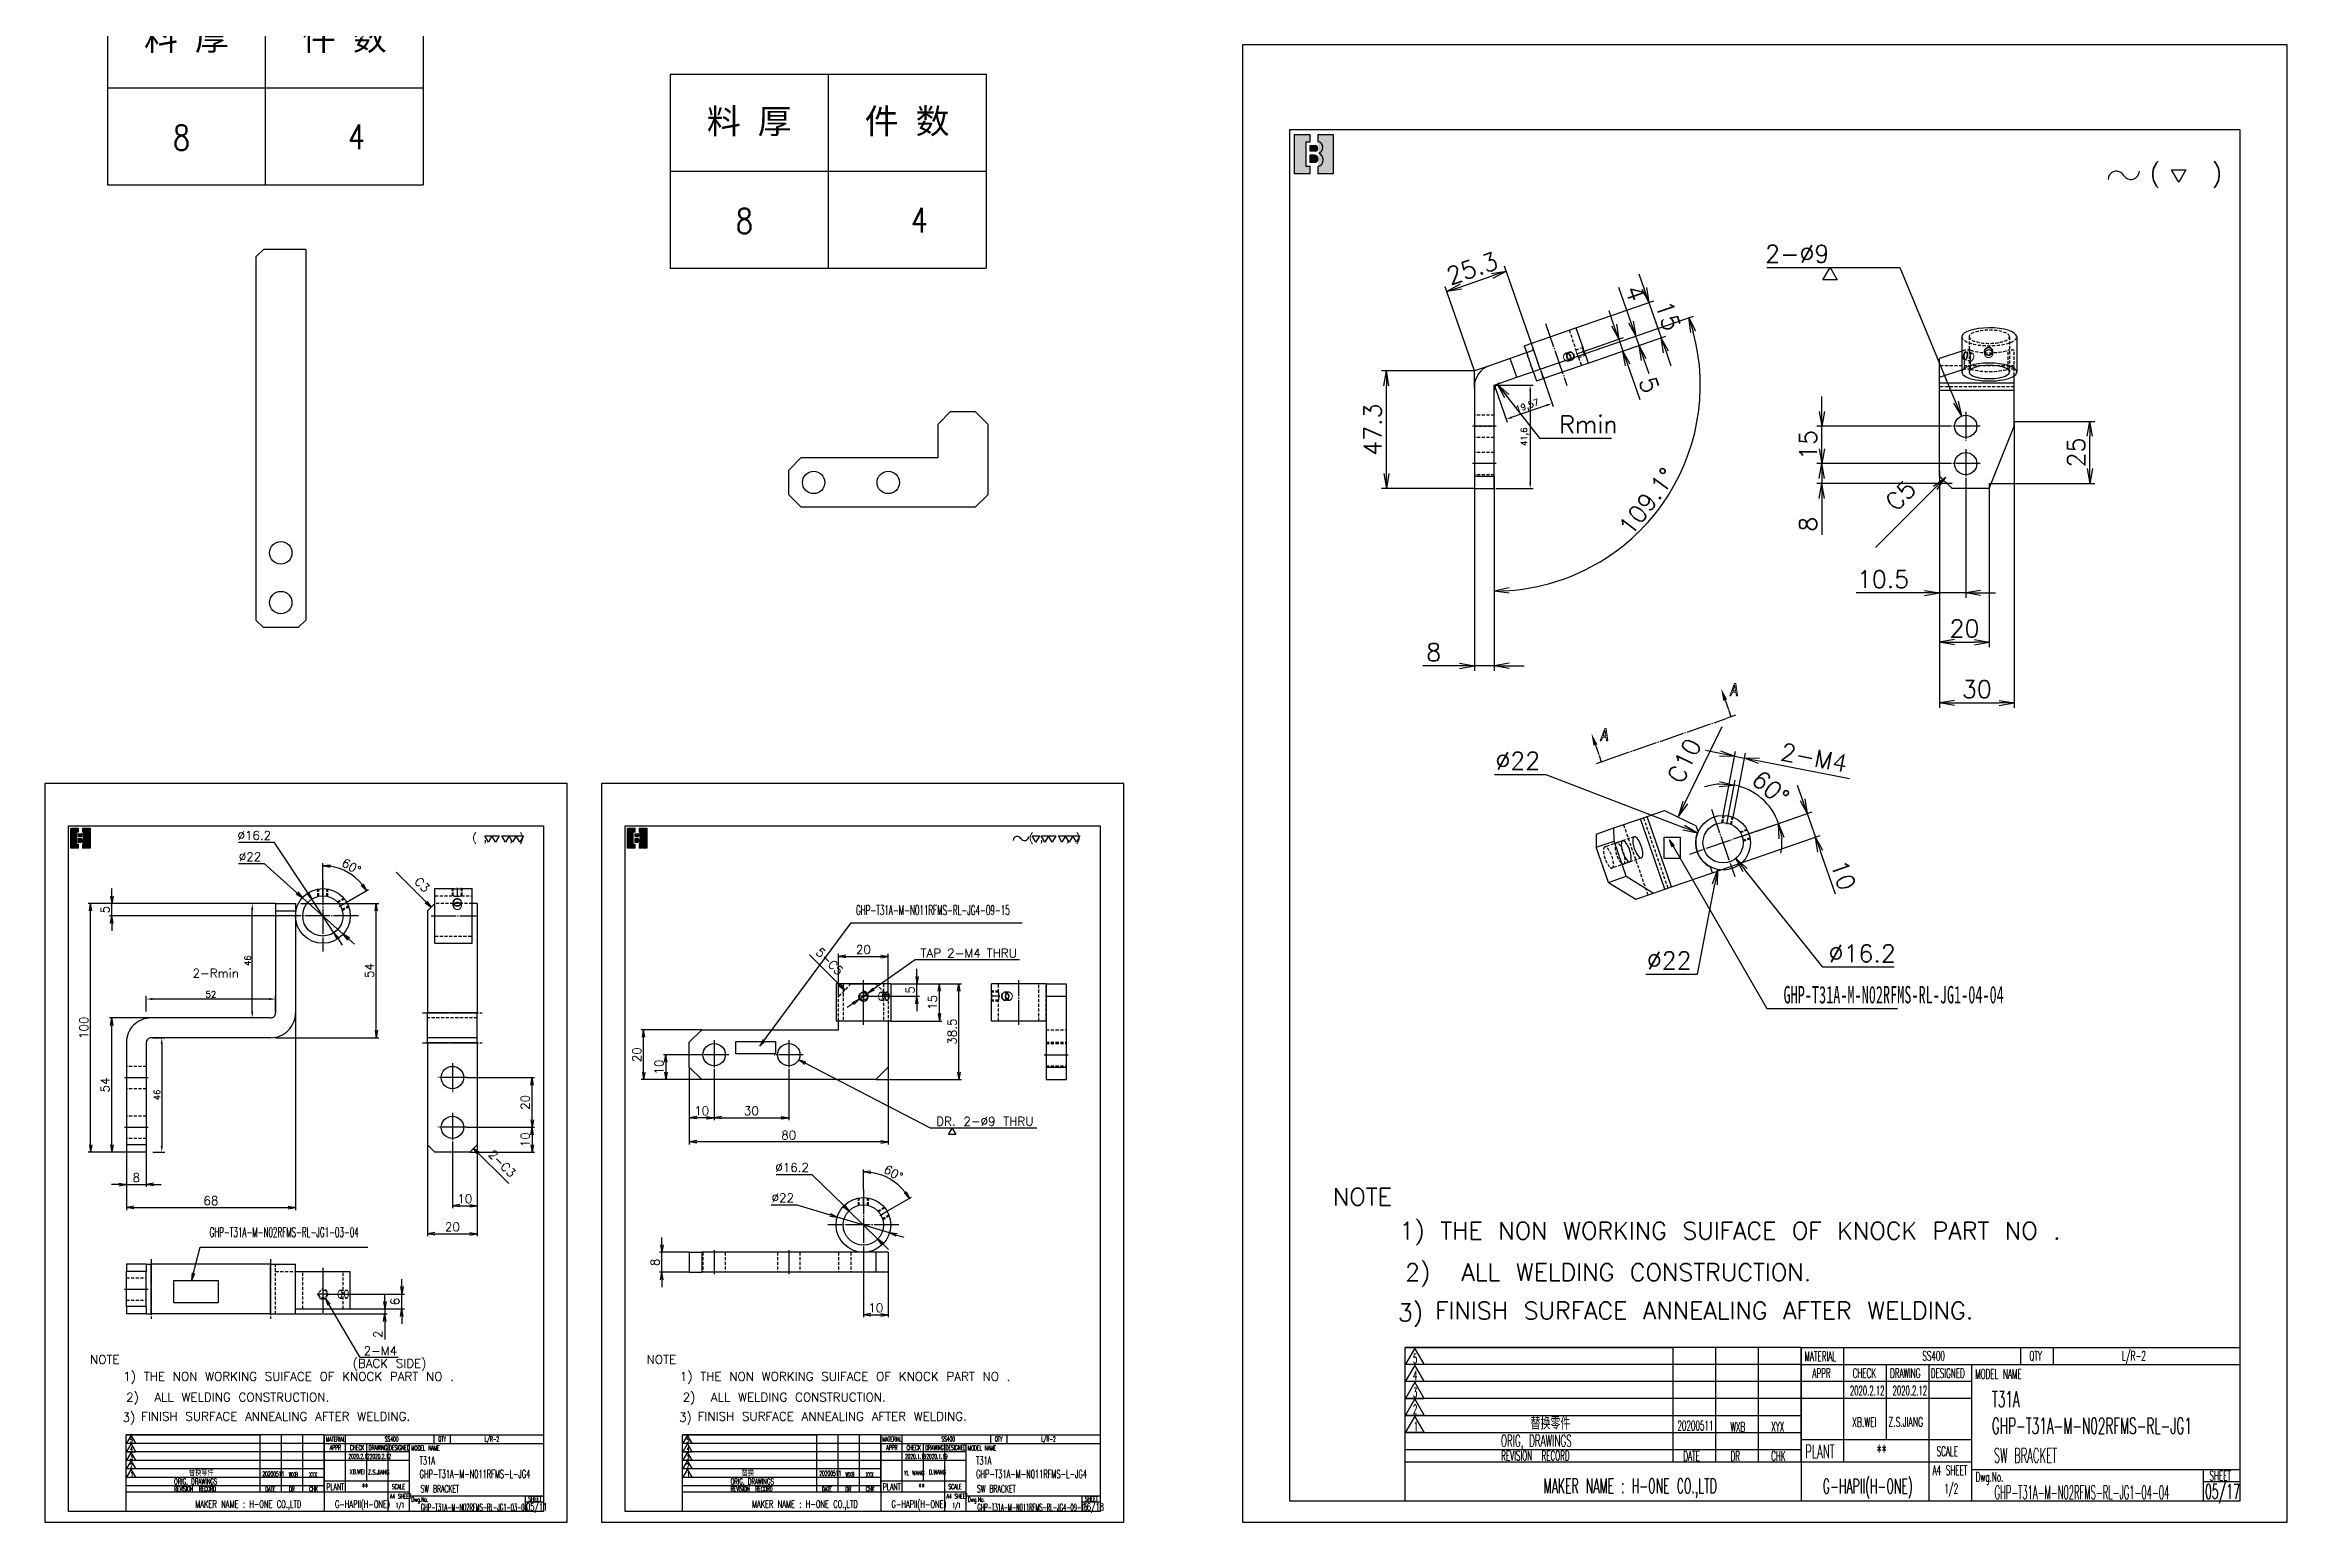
# Model space of a CAD drawing. Header units: millimetres. Extents: x 169 to 68710, y -18996 to 3059.
# Drawn here: x 842 to 1743, y 2112 to 2706 of the extents above; entities that cross this region are included whole.
import ezdxf
from ezdxf.enums import TextEntityAlignment as Align

# ---------------------------------------------------------------- set-up
doc = ezdxf.new("R2010")
doc.units = ezdxf.units.MM
for name, pattern in [('CENTER-HOKUTO', [23, 20, -1, 1, -1]), ('DASHED', [15, 12, -3]), ('HIDDEN-HOKUTO', [3.8, 2.5, -1.3]), ('PHANTOM-HOKUTO', [25, 20, -1, 1, -1, 1, -1])]:
    doc.linetypes.add(name, pattern=pattern)
for name, color, linetype, lineweight in [('AM_4', 253, 'Continuous', 25), ('标注层', 253, 'Continuous', 13), ('标注线', 3, 'Continuous', 18)]:
    doc.layers.add(name, color=color, linetype=linetype, lineweight=lineweight)
for name, color, linetype in [('AM_7', 2, 'CENTER-HOKUTO'), ('AM_HID', 1, 'HIDDEN-HOKUTO'), ('AM_VIS', 7, 'Continuous'), ('Dim', 7, 'Continuous'), ('image', 6, 'PHANTOM-HOKUTO'), ('list', 3, 'Continuous'), ('title_frame', 7, 'Continuous'), ('word_dim', 253, 'Continuous')]:
    doc.layers.add(name, color=color, linetype=linetype)
doc.styles.add('DIM', font='txt.shx', dxfattribs={"width": 0.8, "bigfont": 'bigfont.shx'})
doc.styles.add('MX_NOTE_STANDARD', font='txt.shx', dxfattribs={"bigfont": 'bigfont.shx'})
doc.styles.get("Standard").update_dxf_attribs({"font": 'txt', "bigfont": 'gbcbig.shx'})
doc.dimstyles.new('ISO-25', dxfattribs={"dimtxt": 2.5, "dimasz": 2.5, "dimexe": 1.25, "dimexo": 0.625, "dimtad": 1, "dimtxsty": 'Standard', "dimcen": 2.5, "dimadec": 0, "dimazin": 0, "dimtfac": 1, "dimtmove": 0, "dimatfit": 3, "dimfxl": 0, "dimarcsym": 0})
doc.dimstyles.new('STANDARD 1-1', dxfattribs={"dimtxt": 3.5, "dimasz": 3, "dimexe": 1, "dimexo": 0, "dimgap": 1, "dimtad": 3, "dimdsep": 46, "dimtxsty": 'Standard', "dimblk1": 'OPEN', "dimblk2": 'OPEN', "dimsah": 1, "dimcen": 0, "dimclrd": 256, "dimclre": 256, "dimclrt": 3, "dimazin": 2, "dimtfac": 1, "dimtmove": 0, "dimatfit": 3, "dimldrblk": 'OPEN', "dimfxl": 0, "dimtolj": 1, "dimlwd": 25, "dimlwe": 25, "dimarcsym": 0})
doc.dimstyles.new('STANDARD 1-1$0', dxfattribs={"dimtxt": 3.5, "dimasz": 3, "dimexe": 1, "dimexo": 0, "dimgap": 1, "dimtad": 3, "dimdsep": 46, "dimtxsty": 'Standard', "dimblk1": 'OPEN', "dimblk2": 'OPEN', "dimsah": 1, "dimcen": 0, "dimclrd": 256, "dimclre": 256, "dimclrt": 3, "dimazin": 2, "dimtfac": 1, "dimtmove": 0, "dimatfit": 3, "dimldrblk": 'OPEN', "dimfxl": 0, "dimtolj": 1, "dimlwd": 25, "dimlwe": 25, "dimarcsym": 0})
doc.dimstyles.new('STANDARD 1-1$2', dxfattribs={"dimtxt": 3.5, "dimasz": 3, "dimexe": 1, "dimexo": 0, "dimgap": 1, "dimtad": 3, "dimtoh": 1, "dimdsep": 46, "dimtxsty": 'Standard', "dimblk1": 'OPEN', "dimblk2": 'OPEN', "dimsah": 1, "dimcen": 0, "dimclrd": 256, "dimclre": 256, "dimclrt": 3, "dimazin": 2, "dimtfac": 1, "dimtmove": 0, "dimatfit": 3, "dimldrblk": 'OPEN', "dimfxl": 0, "dimtolj": 1, "dimlwd": 25, "dimlwe": 25, "dimarcsym": 0})
doc.dimstyles.new('STANDARD 1-1$3', dxfattribs={"dimtxt": 3.5, "dimasz": 3, "dimexe": 1, "dimexo": 0, "dimgap": 1, "dimtad": 3, "dimtoh": 1, "dimdsep": 46, "dimtxsty": 'Standard', "dimblk1": 'OPEN', "dimblk2": 'OPEN', "dimsah": 1, "dimcen": 0, "dimclrd": 256, "dimclre": 256, "dimclrt": 3, "dimazin": 2, "dimtfac": 1, "dimtmove": 0, "dimatfit": 3, "dimldrblk": 'OPEN', "dimfxl": 0, "dimtolj": 1, "dimlwd": 25, "dimlwe": 25, "dimarcsym": 0})
doc.dimstyles.new('STANDARD 1-2', dxfattribs={"dimscale": 2, "dimtxt": 3.5, "dimasz": 3, "dimexe": 1, "dimexo": 0, "dimgap": 1, "dimtad": 3, "dimdsep": 46, "dimtxsty": 'Standard', "dimblk1": 'OPEN', "dimblk2": 'OPEN', "dimsah": 1, "dimcen": 0, "dimclrd": 256, "dimclre": 256, "dimclrt": 3, "dimazin": 2, "dimtfac": 1, "dimtmove": 0, "dimatfit": 3, "dimldrblk": 'OPEN', "dimfxl": 0, "dimtolj": 1, "dimlwd": 25, "dimlwe": 25, "dimarcsym": 0})
doc.dimstyles.new('STANDARD 1-2$3', dxfattribs={"dimscale": 2, "dimtxt": 3.5, "dimasz": 3, "dimexe": 1, "dimexo": 0, "dimgap": 1, "dimtad": 3, "dimtoh": 1, "dimdsep": 46, "dimtxsty": 'Standard', "dimblk1": 'OPEN', "dimblk2": 'OPEN', "dimsah": 1, "dimcen": 0, "dimclrd": 256, "dimclre": 256, "dimclrt": 3, "dimazin": 2, "dimtfac": 1, "dimtofl": 0, "dimtmove": 0, "dimatfit": 3, "dimldrblk": 'OPEN', "dimfxl": 0, "dimtolj": 1, "dimlwd": 25, "dimlwe": 25, "dimarcsym": 0})

msp = doc.modelspace()

# ---------------------------------------------------------------- texts
at = {"layer": 'Dim', "color": 3, "ltscale": 2}
msp.add_text('(BACK SIDE)', height=3.5, dxfattribs=at).set_placement((965.706, 2172.903), align=Align.BOTTOM_LEFT)
at = {"layer": 'list', "ltscale": 2}
for s, height, rotation, p in [('C5', 7, 45.001141, (1596.395, 2525.085)), ('C3', 3.5, 315, (993.862, 2364.031))]:
    msp.add_text(s, height=height, rotation=rotation, dxfattribs=at).set_placement(p, align=Align.BOTTOM_RIGHT)
for s, height, rotation, p in [('C10', 7, 64.100101, (1502.102, 2407.33)), ('2-C3', 3.5, 315, (1019.218, 2258.674))]:
    msp.add_text(s, height=height, rotation=rotation, dxfattribs=at).set_placement(p, align=Align.BOTTOM_LEFT)
at = {"layer": 'list', "linetype": 'Continuous', "ltscale": 2}
for s, height, p in [('3) ', 7, (1385.948, 2192.665)), ('FINISH SURFACE ANNEALING AFTER WELDING.', 7, (1400.88, 2193.413)), ('3) ', 3.5, (873.204, 2152.261)), ('FINISH SURFACE ANNEALING AFTER WELDING.', 3.5, (880.67, 2152.635)), ('3) ', 3.5, (1096.96, 2152.261)), ('FINISH SURFACE ANNEALING AFTER WELDING.', 3.5, (1104.426, 2152.635))]:
    msp.add_text(s, height=height, dxfattribs=at).set_placement(p)
at = {"layer": 'title_frame', "color": 3, "linetype": 'Continuous'}
for p in [(1013.812, 2385.641), (1237.567, 2385.641)]:
    msp.add_text('( ,   , )', height=3, dxfattribs=at).set_placement(p)
at = {"layer": 'title_frame', "color": 3, "style": 'MX_NOTE_STANDARD'}
for s, height, width, p in [('GHP-T31A-M-N011RFMS-RL-JG4-09-15', 3.86669, 0.545, (1168.097, 2356.015)), ('GHP-T31A-M-N02RFMS-RL-JG1-03-04', 3.86669, 0.545, (908.198, 2226.503)), ('5', 3.759, 0.545, (1391.982, 2175.786)), ('4', 3.759, 0.545, (1391.982, 2168.971)), ('MATERIAL', 3.8667, 0.545, (1549.406, 2176.634)), ('APPR', 3.8667, 0.545, (1552.597, 2169.831)), ('CHECK', 3.8667, 0.545, (1568.789, 2169.831)), ('DRAWING', 3.8667, 0.545, (1583.828, 2169.831)), ('SS400', 3.8667, 0.545, (1596.808, 2176.802)), ('DESIGNED', 3.8667, 0.545, (1600.211, 2169.831)), ('MODEL NAME', 3.8667, 0.545, (1618.068, 2169.536)), ('QTY', 3.8667, 0.545, (1639.808, 2176.802)), ('L/R-2', 3.8667, 0.545, (1677.064, 2176.802)), ('3', 3.759, 0.545, (1391.982, 2162.053)), ('2020.2.12', 3.724, 0.545, (1567.661, 2162.898)), ('2020.2.12', 3.724, 0.545, (1584.811, 2162.898)), ('T31A', 6.468, 0.545, (1624.744, 2158.091)), ('2', 3.759, 0.545, (1391.982, 2155.363)), ('5', 1.88, 0.545, (876.221, 2143.822)), ('MATERIAL', 1.9333, 0.545, (954.933, 2144.246)), ('SS400', 1.9333, 0.545, (978.634, 2144.33)), ('QTY', 1.9333, 0.545, (1000.134, 2144.33)), ('L/R-2', 1.9333, 0.545, (1018.762, 2144.33)), ('5', 1.88, 0.545, (1099.977, 2143.822)), ('MATERIAL', 1.9333, 0.545, (1178.688, 2144.246)), ('SS400', 1.9333, 0.545, (1202.39, 2144.33)), ('QTY', 1.9333, 0.545, (1223.889, 2144.33)), ('L/R-2', 1.9333, 0.545, (1242.517, 2144.33)), ('1', 3.759, 0.545, (1392.375, 2148.445)), ('ORIG, DRAWINGS', 4.72595, 0.545, (1427.359, 2142.235)), ('20200511', 3.8667, 0.545, (1498.348, 2148.739)), ('WXB', 3.8667, 0.545, (1519.674, 2148.252)), ('XYX', 3.8667, 0.545, (1536.028, 2148.317)), ('XB.WEI', 3.724, 0.6, (1568.602, 2150.18)), ('Z.S.JIANG', 3.724, 0.6, (1583.191, 2150.298)), ('GHP-T31A-M-N02RFMS-RL-JG1', 6.468, 0.545, (1624.744, 2147.358)), ('4', 1.88, 0.545, (876.221, 2140.414)), ('3', 1.88, 0.545, (876.221, 2136.955)), ('APPR', 1.9333, 0.545, (956.529, 2140.844)), ('2020.2.12', 1.862, 0.545, (964.061, 2137.378)), ('CHECK', 1.9333, 0.545, (964.625, 2140.844)), ('DRAWING', 1.9333, 0.545, (972.144, 2140.844)), ('2020.2.12', 1.862, 0.545, (972.636, 2137.378)), ('DESIGNED', 1.9333, 0.545, (980.336, 2140.844)), ('MODEL NAME', 1.9333, 0.545, (989.264, 2140.697)), ('T31A', 3.234, 0.545, (992.602, 2134.974)), ('4', 1.88, 0.545, (1099.977, 2140.414)), ('3', 1.88, 0.545, (1099.977, 2136.955)), ('APPR', 1.9333, 0.545, (1180.284, 2140.844)), ('2020.1.19', 1.862, 0.545, (1187.816, 2137.378)), ('CHECK', 1.9333, 0.545, (1188.38, 2140.844)), ('DRAWING', 1.9333, 0.545, (1195.899, 2140.844)), ('2020.1.19', 1.862, 0.545, (1196.391, 2137.378)), ('DESIGNED', 1.9333, 0.545, (1204.091, 2140.844)), ('MODEL NAME', 1.9333, 0.545, (1213.019, 2140.697)), ('T31A', 3.234, 0.545, (1216.358, 2134.974)), ('REVISION  RECORD', 3.86669, 0.545, (1427.459, 2136.672)), ('DATE', 3.8667, 0.545, (1500.686, 2136.512)), ('DR', 3.8667, 0.545, (1519.674, 2136.492)), ('CHK', 3.8667, 0.545, (1536.028, 2136.557)), ('PLANT', 5.3704, 0.545, (1549.734, 2137.545)), ('**', 5.3704, 0.545, (1578.448, 2137.545)), ('SCALE', 3.8667, 0.545, (1602.563, 2138.426)), ('SW BRACKET', 5.88, 0.5, (1625.533, 2135.775)), ('2', 1.88, 0.545, (876.221, 2133.61)), ('1', 1.88, 0.545, (876.417, 2130.151)), ('ORIG, DRAWINGS', 2.36298, 0.545, (893.91, 2127.046)), ('20200511', 1.9333, 0.545, (929.404, 2130.298)), ('WXB', 1.9333, 0.545, (940.067, 2130.054)), ('XYX', 1.9333, 0.545, (948.244, 2130.087)), ('XB.WEI', 1.862, 0.6, (964.585, 2131.139)), ('Z.S.JIANG', 1.862, 0.6, (971.947, 2131.078)), ('GHP-T31A-M-N011RFMS-L-JG4', 3.234, 0.545, (992.602, 2129.608)), ('2', 1.88, 0.545, (1099.977, 2133.61)), ('1', 1.88, 0.545, (1100.173, 2130.151)), ('ORIG, DRAWINGS', 2.36298, 0.545, (1117.665, 2127.046)), ('20200511', 1.9333, 0.545, (1153.313, 2130.545)), ('WXB', 1.9333, 0.545, (1163.823, 2130.054)), ('XYX', 1.9333, 0.545, (1171.999, 2130.087)), ('YL WANG', 1.862, 0.6, (1187.359, 2130.698)), ('D.WANG', 1.862, 0.6, (1197.435, 2131.078)), ('GHP-T31A-M-N011RFMS-L-JG4', 3.234, 0.545, (1216.358, 2129.608)), ('MAKER NAME : H-ONE CO.,LTD ', 5.88, 0.545, (1444.471, 2123.49)), ('G-HAPII(H-ONE)', 5.88, 0.545, (1556.773, 2123.394)), ('A4 SHEET', 3.8667, 0.545, (1600.921, 2130.791)), ('1/2', 3.8667, 0.545, (1605.624, 2123.433)), ('Dwg.No.', 3.8667, 0.545, (1618.24, 2128.153)), ('05/17', 5.88, 0.545, (1710.42, 2121.29)), ('SHEET', 3.8667, 0.545, (1712.242, 2128.612)), ('REVISION  RECORD', 1.93334, 0.545, (893.96, 2124.264)), ('MAKER NAME : H-ONE CO.,LTD ', 2.94, 0.545, (902.465, 2117.674)), ('DATE', 1.9333, 0.545, (930.573, 2124.185)), ('DR', 1.9333, 0.545, (940.067, 2124.174)), ('CHK', 1.9333, 0.545, (948.244, 2124.207)), ('PLANT', 2.6852, 0.545, (955.097, 2124.701)), ('G-HAPII(H-ONE)', 2.94, 0.545, (958.617, 2117.626)), ('**', 2.6852, 0.545, (969.454, 2124.701)), ('A4 SHEET', 1.9333, 0.545, (980.69, 2121.324)), ('SCALE', 1.9333, 0.545, (981.512, 2125.142)), ('1/1', 1.9333, 0.545, (983.042, 2117.645)), ('Dwg.No.', 1.9333, 0.545, (989.35, 2120.005)), ('SW BRACKET', 2.94, 0.5, (992.996, 2123.816)), ('GHP-T31A-M-N02RFMS-RL-JG1-03-04', 2.8, 0.441, (993.137, 2116.449)), ('05/11', 2.94, 0.545, (1035.44, 2116.574)), ('SHEET', 1.9333, 0.545, (1036.351, 2120.235)), ('REVISION  RECORD', 1.93334, 0.545, (1117.715, 2124.264)), ('MAKER NAME : H-ONE CO.,LTD ', 2.94, 0.545, (1126.221, 2117.674)), ('DATE', 1.9333, 0.545, (1154.329, 2124.185)), ('DR', 1.9333, 0.545, (1163.823, 2124.174)), ('CHK', 1.9333, 0.545, (1171.999, 2124.207)), ('PLANT', 2.6852, 0.545, (1178.852, 2124.701)), ('G-HAPII(H-ONE)', 2.94, 0.545, (1182.372, 2117.626)), ('**', 2.6852, 0.545, (1193.209, 2124.701)), ('A4 SHEET', 1.9333, 0.545, (1204.446, 2121.324)), ('SCALE', 1.9333, 0.545, (1205.267, 2125.142)), ('1/1', 1.9333, 0.545, (1206.798, 2117.645)), ('Dwg.No.', 1.9333, 0.545, (1213.105, 2120.005)), ('SW BRACKET', 2.94, 0.5, (1216.752, 2123.816)), ('GHP-T31A-M-N011RFMS-RL-JG4-09-15', 2.8, 0.441, (1216.892, 2116.449)), ('16/18', 2.94, 0.545, (1259.195, 2116.574)), ('SHEET', 1.9333, 0.545, (1260.106, 2120.235)), ('GHP-T31A-M-N02RFMS-RL-JG1-04-04', 5.6, 0.441, (1625.813, 2121.04))]:
    msp.add_text(s, height=height, dxfattribs=dict(at, width=width)).set_placement(p)
at = {"layer": 'word_dim', "color": 3, "ltscale": 2}
msp.add_text('5-C5', height=3.5, rotation=315, dxfattribs=at).set_placement((1160.098, 2330.735), align=Align.BOTTOM_RIGHT)
at = {"layer": 'word_dim', "color": 3, "linetype": 'Continuous'}
for height, p in [(7, (1359.816, 2239.186)), (3.5, (860.138, 2175.522)), (3.5, (1083.893, 2175.522))]:
    msp.add_text('NOTE  ', height=height, dxfattribs=at).set_placement(p)
at = {"layer": 'word_dim', "color": 3, "ltscale": 2}
for s, insert, char_height, attachment_point in [('\\A1;Rmin', (1450.845, 2549.717), 7, 7), ('\\A1;2-Rmin', (919.978, 2330.835), 3.5, 9), ('{\\fFangSong|b0|i0|c134|p49;\\W0.6;GHP-T31A-M-N02RFMS-RL-JG1-04-04}', (1540.973, 2320.334), 7, 7)]:
    msp.add_mtext(s, dxfattribs=dict(at, insert=insert, char_height=char_height, attachment_point=attachment_point))
at = {"layer": 'word_dim', "color": 3, "attachment_point": 1}
for s, insert, char_height, width in [('1) THE NON WORKING SUIFACE OF KNOCK PART NO .', (1386.548, 2232.542), 7, 352.13365), ('  2)  ALL WELDING CONSTRUCTION.', (1376.365, 2215.825), 7, 303.33333), ('1) THE NON WORKING SUIFACE OF KNOCK PART NO .', (873.504, 2172.2), 3.5, 176.06683), ('1) THE NON WORKING SUIFACE OF KNOCK PART NO .', (1097.259, 2172.2), 3.5, 176.06683), ('  2)  ALL WELDING CONSTRUCTION.', (868.413, 2163.841), 3.5, 151.66667), ('  2)  ALL WELDING CONSTRUCTION.', (1092.168, 2163.841), 3.5, 151.66667)]:
    msp.add_mtext(s, dxfattribs=dict(at, insert=insert, char_height=char_height, width=width))
at = {"layer": 'word_dim', "ltscale": 2, "attachment_point": 1}
for insert, char_height, width in [((1439.271, 2154.085), 5, 45.42503), ((899.865, 2132.971), 2.5, 22.71252)]:
    msp.add_mtext('{\\Ftxt,gbcbig|c134;\\C3;替换零件}', dxfattribs=dict(at, insert=insert, char_height=char_height, width=width))
at = {"layer": 'word_dim', "linetype": 'Continuous', "ltscale": 2, "insert": (1122.049, 2132.839), "char_height": 2.5, "width": 16.55923, "attachment_point": 1}
msp.add_mtext('{\\Ftxt,gbcbig|c134;\\C3;替换}', dxfattribs=at)

# ---------------------------------------------------------------- blocks, each defined once
blk = doc.blocks.new('B\\M+18B40\\M+196A7\\M+100CF\\M+100B0\\M+100B8')
blk.add_hatch(color=1).paths.add_polyline_path([(0.4, 0.815), (0.4, 1), (0, 1), (0, 0), (0.4, 0), (0.4, 0.185), (0.3, 0.185), (0.3, 0.815)])
h = blk.add_hatch(color=1)
edge = h.paths.add_edge_path()
edge.add_arc((0.53, 0.645), 0.07, 360, 450)
edge.add_line((0.53, 0.715), (0.4, 0.715))
edge.add_line((0.4, 0.715), (0.4, 0.575))
edge.add_line((0.4, 0.575), (0.53, 0.575))
edge.add_arc((0.53, 0.645), 0.07, 270, 360)
h = blk.add_hatch(color=1)
edge = h.paths.add_edge_path()
edge.add_line((0.6, 1), (0.6, 0.814))
edge.add_arc((0.585, 0.67), 0.145, 0, 84.0622, ccw=False)
edge.add_arc((0.585, 0.67), 0.145, -69.8287, 0, ccw=False)
edge.add_line((0.635, 0.534), (0.635, 0.512))
edge.add_arc((0.57, 0.355), 0.17, 0, 67.5205, ccw=False)
edge.add_arc((0.57, 0.355), 0.17, -79.8358, 0, ccw=False)
edge.add_line((0.6, 0.188), (0.6, 0))
edge.add_line((0.6, 0), (1, 0))
edge.add_line((1, 0), (1, 1))
edge.add_line((1, 1), (0.6, 1))
h = blk.add_hatch(color=1)
edge = h.paths.add_edge_path()
edge.add_arc((0.515, 0.38), 0.095, 0, 90)
edge.add_line((0.515, 0.475), (0.4, 0.475))
edge.add_line((0.4, 0.475), (0.4, 0.285))
edge.add_line((0.4, 0.285), (0.515, 0.285))
edge.add_arc((0.515, 0.38), 0.095, 270, 360)
at = {"color": 1}
for p, q in [((0, 0), (0, 1)), ((0, 1), (0.4, 1)), ((0.3, 0.815), (0.4, 0.815)), ((0.3, 0.185), (0.3, 0.815)), ((0.4, 0.815), (0.4, 1)), ((0.4, 0.715), (0.53, 0.715)), ((0.4, 0.575), (0.4, 0.715)), ((0.53, 0.575), (0.4, 0.575)), ((0.6, 1), (0.6, 0.814)), ((0.6, 1), (1, 1)), ((0.6, 0.645), (0.6, 0.645)), ((0.73, 0.67), (0.73, 0.67)), ((1, 1), (1, 0)), ((0.4, 0.185), (0.3, 0.185)), ((0.515, 0.475), (0.4, 0.475)), ((0.4, 0.285), (0.4, 0.475)), ((0.515, 0.285), (0.4, 0.285)), ((0.4, 0), (0.4, 0.185)), ((0.57, 0.525), (0.57, 0.525)), ((0.6, 0.188), (0.6, 0)), ((0.61, 0.38), (0.61, 0.38)), ((0.635, 0.534), (0.635, 0.512)), ((0.74, 0.355), (0.74, 0.355)), ((0.4, 0), (0, 0)), ((1, 0), (0.6, 0))]:
    blk.add_line(p, q, dxfattribs=at)
for centre, radius, start, end in [((0.53, 0.645), 0.07, 360, 90), ((0.53, 0.645), 0.07, 270, 360), ((0.585, 0.67), 0.145, 360, 84.0622), ((0.585, 0.67), 0.145, 290.1713, 0), ((0.515, 0.38), 0.095, 0, 90), ((0.515, 0.38), 0.095, 270, 0), ((0.57, 0.355), 0.17, 280.1642, 0), ((0.57, 0.355), 0.17, 0, 67.5205)]:
    blk.add_arc(centre, radius, start, end, dxfattribs=at)
blk.add_attdef('B機密ﾏｰｸ', (-0.086, 1.075), '', height=0.2)
blk = doc.blocks.new('shiage0')
at = {"layer": 'word_dim', "color": 3, "linetype": 'Continuous'}
for centre, start, end in [((1.69, 0), 30, 180), ((4.61, 1.69), 210, 0)]:
    blk.add_arc(centre, 1.69, start, end, dxfattribs=at)
blk = doc.blocks.new('_Open')
at = {"color": 0, "lineweight": -2}
for p, q in [((-1, 0.17), (0, 0)), ((-1, -0.17), (0, 0)), ((0, 0), (-1, 0))]:
    blk.add_line(p, q, dxfattribs=at)
blk = doc.blocks.new('*D21')
at = {"layer": 'DEFPOINTS', "color": 0, "linetype": 'Continuous', "ltscale": 2, "transparency": 16777216}
for p in [(1101.04, 2294.82), (1181.04, 2294.82), (1101.04, 2264.75)]:
    blk.add_point(p, dxfattribs=at)
at = {"layer": 'word_dim', "linetype": 'Continuous', "lineweight": 25, "ltscale": 2, "transparency": 16777216}
for p, q in [((1101.04, 2294.82), (1101.04, 2263.75)), ((1181.04, 2294.82), (1181.04, 2263.75)), ((1178.04, 2264.75), (1104.04, 2264.75))]:
    blk.add_line(p, q, dxfattribs=at)
at = {"layer": 'word_dim', "linetype": 'Continuous', "lineweight": 25, "ltscale": 2, "transparency": 16777216, "xscale": 3, "yscale": 3, "zscale": 3, "rotation": 180}
blk.add_blockref('_Open', (1101.04, 2264.75), dxfattribs=at)
at = {"layer": 'word_dim', "linetype": 'Continuous', "lineweight": 25, "ltscale": 2, "transparency": 16777216, "xscale": 3, "yscale": 3, "zscale": 3}
blk.add_blockref('_Open', (1181.04, 2264.75), dxfattribs=at)
at = {"layer": 'word_dim', "color": 3, "linetype": 'Continuous', "ltscale": 2, "transparency": 16777216, "insert": (1141.04, 2267.5), "char_height": 3.5, "attachment_point": 5}
blk.add_mtext('\\A1;80', dxfattribs=at)
blk = doc.blocks.new('*D22')
at = {"layer": 'DEFPOINTS', "color": 0, "linetype": 'Continuous', "ltscale": 2, "transparency": 16777216}
for p in [(1082.69, 2309.82), (1106.04, 2309.82), (1106.04, 2289.82)]:
    blk.add_point(p, dxfattribs=at)
at = {"layer": 'word_dim', "linetype": 'Continuous', "lineweight": 25, "ltscale": 2, "transparency": 16777216}
for p, q in [((1106.04, 2309.82), (1081.69, 2309.82)), ((1082.69, 2292.82), (1082.69, 2306.82)), ((1106.04, 2289.82), (1081.69, 2289.82))]:
    blk.add_line(p, q, dxfattribs=at)
at = {"layer": 'word_dim', "linetype": 'Continuous', "lineweight": 25, "ltscale": 2, "transparency": 16777216, "xscale": 3, "yscale": 3, "zscale": 3}
for p, rotation in [((1082.69, 2309.82), 90), ((1082.69, 2289.82), 270)]:
    blk.add_blockref('_Open', p, dxfattribs=dict(at, rotation=rotation))
at = {"layer": 'word_dim', "color": 3, "linetype": 'Continuous', "ltscale": 2, "transparency": 16777216, "insert": (1079.94, 2299.82), "char_height": 3.5, "attachment_point": 5, "rotation": 90}
blk.add_mtext('\\A1;20', dxfattribs=at)
blk = doc.blocks.new('*D23')
at = {"layer": 'DEFPOINTS', "color": 0, "linetype": 'Continuous', "ltscale": 2, "transparency": 16777216}
for p in [(1101.04, 2293.97), (1111.04, 2293.97), (1101.04, 2274.47)]:
    blk.add_point(p, dxfattribs=at)
at = {"layer": 'word_dim', "linetype": 'Continuous', "lineweight": 25, "ltscale": 2, "transparency": 16777216}
for p, q in [((1101.04, 2293.97), (1101.04, 2273.47)), ((1111.04, 2293.97), (1111.04, 2273.47)), ((1108.04, 2274.47), (1104.04, 2274.47))]:
    blk.add_line(p, q, dxfattribs=at)
at = {"layer": 'word_dim', "linetype": 'Continuous', "lineweight": 25, "ltscale": 2, "transparency": 16777216, "xscale": 3, "yscale": 3, "zscale": 3, "rotation": 180}
blk.add_blockref('_Open', (1101.04, 2274.47), dxfattribs=at)
at = {"layer": 'word_dim', "linetype": 'Continuous', "lineweight": 25, "ltscale": 2, "transparency": 16777216, "xscale": 3, "yscale": 3, "zscale": 3}
blk.add_blockref('_Open', (1111.04, 2274.47), dxfattribs=at)
at = {"layer": 'word_dim', "color": 3, "linetype": 'Continuous', "ltscale": 2, "transparency": 16777216, "insert": (1106.04, 2277.22), "char_height": 3.5, "attachment_point": 5}
blk.add_mtext('\\A1;10', dxfattribs=at)
blk = doc.blocks.new('*D24')
at = {"layer": 'DEFPOINTS', "color": 0, "linetype": 'Continuous', "ltscale": 2, "transparency": 16777216}
for p in [(1111.04, 2293.97), (1141.04, 2293.97), (1141.04, 2274.47)]:
    blk.add_point(p, dxfattribs=at)
at = {"layer": 'word_dim', "linetype": 'Continuous', "lineweight": 25, "ltscale": 2, "transparency": 16777216}
for p, q in [((1111.04, 2293.97), (1111.04, 2273.47)), ((1141.04, 2293.97), (1141.04, 2273.47)), ((1114.04, 2274.47), (1138.04, 2274.47))]:
    blk.add_line(p, q, dxfattribs=at)
at = {"layer": 'word_dim', "linetype": 'Continuous', "lineweight": 25, "ltscale": 2, "transparency": 16777216, "xscale": 3, "yscale": 3, "zscale": 3, "rotation": 180}
blk.add_blockref('_Open', (1111.04, 2274.47), dxfattribs=at)
at = {"layer": 'word_dim', "linetype": 'Continuous', "lineweight": 25, "ltscale": 2, "transparency": 16777216, "xscale": 3, "yscale": 3, "zscale": 3}
blk.add_blockref('_Open', (1141.04, 2274.47), dxfattribs=at)
at = {"layer": 'word_dim', "color": 3, "linetype": 'Continuous', "ltscale": 2, "transparency": 16777216, "insert": (1126.04, 2277.22), "char_height": 3.5, "attachment_point": 5}
blk.add_mtext('\\A1;30', dxfattribs=at)
blk = doc.blocks.new('*D25')
at = {"layer": 'DEFPOINTS', "color": 0, "linetype": 'Continuous', "ltscale": 2, "transparency": 16777216}
for p in [(1106.54, 2299.82), (1091.63, 2289.82), (1106.04, 2289.82)]:
    blk.add_point(p, dxfattribs=at)
at = {"layer": 'word_dim', "linetype": 'Continuous', "lineweight": 25, "ltscale": 2, "transparency": 16777216}
for p, q in [((1106.54, 2299.82), (1090.63, 2299.82)), ((1106.04, 2289.82), (1090.63, 2289.82)), ((1091.63, 2296.82), (1091.63, 2292.82))]:
    blk.add_line(p, q, dxfattribs=at)
at = {"layer": 'word_dim', "linetype": 'Continuous', "lineweight": 25, "ltscale": 2, "transparency": 16777216, "xscale": 3, "yscale": 3, "zscale": 3}
for p, rotation in [((1091.63, 2299.82), 90), ((1091.63, 2289.82), 270)]:
    blk.add_blockref('_Open', p, dxfattribs=dict(at, rotation=rotation))
at = {"layer": 'word_dim', "color": 3, "linetype": 'Continuous', "ltscale": 2, "transparency": 16777216, "insert": (1088.88, 2294.82), "char_height": 3.5, "attachment_point": 5, "rotation": 90}
blk.add_mtext('\\A1;10', dxfattribs=at)
blk = doc.blocks.new('*D26')
at = {"layer": 'DEFPOINTS', "color": 0, "linetype": 'Continuous', "ltscale": 2, "transparency": 16777216}
for p in [(1137.04, 2301.89), (1145.03, 2297.75)]:
    blk.add_point(p, dxfattribs=at)
at = {"layer": 'word_dim', "linetype": 'Continuous', "lineweight": 25, "ltscale": 2, "transparency": 16777216}
for p, q in [((1197.98, 2270.27), (1147.7, 2296.37)), ((1240.81, 2270.27), (1197.98, 2270.27))]:
    blk.add_line(p, q, dxfattribs=at)
at = {"layer": 'word_dim', "linetype": 'Continuous', "lineweight": 25, "ltscale": 2, "transparency": 16777216, "xscale": 3, "yscale": 3, "zscale": 3, "rotation": 152.5750002534108}
blk.add_blockref('_Open', (1145.03, 2297.75), dxfattribs=at)
at = {"layer": 'word_dim', "color": 3, "linetype": 'Continuous', "ltscale": 2, "transparency": 16777216, "insert": (1219.9, 2273.02), "char_height": 3.5, "attachment_point": 5}
blk.add_mtext('\\A1;DR. {\\Fromans,bigfont|c134;2}-∅9 THRU', dxfattribs=at)
blk = doc.blocks.new('shiage1')
at = {"layer": 'word_dim', "color": 3, "linetype": 'Continuous'}
for p, q in [((0, 0), (-1.44, 2.5)), ((-1.44, 2.5), (1.44, 2.5)), ((1.44, 2.5), (0, 0))]:
    blk.add_line(p, q, dxfattribs=at)
blk = doc.blocks.new('*D27')
at = {"layer": 'DEFPOINTS', "color": 0, "linetype": 'Continuous', "ltscale": 2, "transparency": 16777216}
for p in [(1090.04, 2220.35), (1101.04, 2220.35), (1101.04, 2212.35)]:
    blk.add_point(p, dxfattribs=at)
at = {"layer": 'word_dim', "linetype": 'Continuous', "lineweight": 25, "ltscale": 2, "transparency": 16777216}
for p, q in [((1101.04, 2220.35), (1089.04, 2220.35)), ((1090.04, 2223.35), (1090.04, 2226.35)), ((1090.04, 2212.35), (1090.04, 2220.35)), ((1101.04, 2212.35), (1089.04, 2212.35)), ((1090.04, 2209.35), (1090.04, 2206.35))]:
    blk.add_line(p, q, dxfattribs=at)
at = {"layer": 'word_dim', "linetype": 'Continuous', "lineweight": 25, "ltscale": 2, "transparency": 16777216, "xscale": 3, "yscale": 3, "zscale": 3}
for p, rotation in [((1090.04, 2220.35), 270), ((1090.04, 2212.35), 90)]:
    blk.add_blockref('_Open', p, dxfattribs=dict(at, rotation=rotation))
at = {"layer": 'word_dim', "color": 3, "linetype": 'Continuous', "ltscale": 2, "transparency": 16777216, "insert": (1087.29, 2216.35), "char_height": 3.5, "attachment_point": 5, "rotation": 90}
blk.add_mtext('\\A1;8', dxfattribs=at)
blk = doc.blocks.new('*D28')
at = {"layer": 'DEFPOINTS', "color": 0, "linetype": 'Continuous', "ltscale": 2, "transparency": 16777216}
for p in [(1171.04, 2217.65), (1181.04, 2212.35), (1181.04, 2195.25)]:
    blk.add_point(p, dxfattribs=at)
at = {"layer": 'word_dim', "linetype": 'Continuous', "lineweight": 25, "ltscale": 2, "transparency": 16777216}
for p, q in [((1171.04, 2217.65), (1171.04, 2194.25)), ((1181.04, 2212.35), (1181.04, 2194.25)), ((1174.04, 2195.25), (1178.04, 2195.25))]:
    blk.add_line(p, q, dxfattribs=at)
at = {"layer": 'word_dim', "linetype": 'Continuous', "lineweight": 25, "ltscale": 2, "transparency": 16777216, "xscale": 3, "yscale": 3, "zscale": 3, "rotation": 180}
blk.add_blockref('_Open', (1171.04, 2195.25), dxfattribs=at)
at = {"layer": 'word_dim', "linetype": 'Continuous', "lineweight": 25, "ltscale": 2, "transparency": 16777216, "xscale": 3, "yscale": 3, "zscale": 3}
blk.add_blockref('_Open', (1181.04, 2195.25), dxfattribs=at)
at = {"layer": 'word_dim', "color": 3, "linetype": 'Continuous', "ltscale": 2, "transparency": 16777216, "insert": (1176.04, 2198), "char_height": 3.5, "attachment_point": 5}
blk.add_mtext('\\A1;10', dxfattribs=at)
blk = doc.blocks.new('*D29')
at = {"layer": 'DEFPOINTS', "color": 0, "linetype": 'Continuous', "ltscale": 2, "transparency": 16777216}
for p in [(1182.04, 2328.32), (1201.59, 2328.32), (1182.04, 2313.32)]:
    blk.add_point(p, dxfattribs=at)
at = {"layer": 'word_dim', "linetype": 'Continuous', "lineweight": 25, "ltscale": 2, "transparency": 16777216}
for p, q in [((1182.04, 2328.32), (1202.59, 2328.32)), ((1201.59, 2316.32), (1201.59, 2325.32)), ((1182.04, 2313.32), (1202.59, 2313.32))]:
    blk.add_line(p, q, dxfattribs=at)
at = {"layer": 'word_dim', "linetype": 'Continuous', "lineweight": 25, "ltscale": 2, "transparency": 16777216, "xscale": 3, "yscale": 3, "zscale": 3}
for p, rotation in [((1201.59, 2328.32), 90), ((1201.59, 2313.32), 270)]:
    blk.add_blockref('_Open', p, dxfattribs=dict(at, rotation=rotation))
at = {"layer": 'word_dim', "color": 3, "linetype": 'Continuous', "ltscale": 2, "transparency": 16777216, "insert": (1198.84, 2320.82), "char_height": 3.5, "attachment_point": 5, "rotation": 90}
blk.add_mtext('\\A1;15', dxfattribs=at)
blk = doc.blocks.new('*D30')
at = {"layer": 'DEFPOINTS', "color": 0, "linetype": 'Continuous', "ltscale": 2, "transparency": 16777216}
for p in [(1182.04, 2328.32), (1192.59, 2328.32), (1173.15, 2323.32)]:
    blk.add_point(p, dxfattribs=at)
at = {"layer": 'word_dim', "linetype": 'Continuous', "lineweight": 25, "ltscale": 2, "transparency": 16777216}
for p, q in [((1182.04, 2328.32), (1193.59, 2328.32)), ((1192.59, 2331.32), (1192.59, 2334.32)), ((1192.59, 2323.32), (1192.59, 2328.32)), ((1173.15, 2323.32), (1193.59, 2323.32)), ((1192.59, 2320.32), (1192.59, 2317.32))]:
    blk.add_line(p, q, dxfattribs=at)
at = {"layer": 'word_dim', "linetype": 'Continuous', "lineweight": 25, "ltscale": 2, "transparency": 16777216, "xscale": 3, "yscale": 3, "zscale": 3}
for p, rotation in [((1192.59, 2328.32), 270), ((1192.59, 2323.32), 90)]:
    blk.add_blockref('_Open', p, dxfattribs=dict(at, rotation=rotation))
at = {"layer": 'word_dim', "color": 3, "linetype": 'Continuous', "ltscale": 2, "transparency": 16777216, "insert": (1189.84, 2325.82), "char_height": 3.5, "attachment_point": 5, "rotation": 90}
blk.add_mtext('\\A1;5', dxfattribs=at)
blk = doc.blocks.new('*D31')
at = {"layer": 'DEFPOINTS', "color": 0, "linetype": 'Continuous', "ltscale": 2, "transparency": 16777216}
for p in [(1181.04, 2339.31), (1161.04, 2323.32), (1181.04, 2323.32)]:
    blk.add_point(p, dxfattribs=at)
at = {"layer": 'word_dim', "linetype": 'Continuous', "lineweight": 25, "ltscale": 2, "transparency": 16777216}
for p, q in [((1161.04, 2323.32), (1161.04, 2340.31)), ((1164.04, 2339.31), (1178.04, 2339.31)), ((1181.04, 2323.32), (1181.04, 2340.31))]:
    blk.add_line(p, q, dxfattribs=at)
at = {"layer": 'word_dim', "linetype": 'Continuous', "lineweight": 25, "ltscale": 2, "transparency": 16777216, "xscale": 3, "yscale": 3, "zscale": 3, "rotation": 180}
blk.add_blockref('_Open', (1161.04, 2339.31), dxfattribs=at)
at = {"layer": 'word_dim', "linetype": 'Continuous', "lineweight": 25, "ltscale": 2, "transparency": 16777216, "xscale": 3, "yscale": 3, "zscale": 3}
blk.add_blockref('_Open', (1181.04, 2339.31), dxfattribs=at)
at = {"layer": 'word_dim', "color": 3, "linetype": 'Continuous', "ltscale": 2, "transparency": 16777216, "insert": (1171.04, 2342.06), "char_height": 3.5, "attachment_point": 5}
blk.add_mtext('\\A1;20', dxfattribs=at)
blk = doc.blocks.new('*D32')
at = {"layer": 'DEFPOINTS', "color": 0, "ltscale": 2, "transparency": 16777216}
for p in [(1169.4, 2322.17), (1172.68, 2324.47)]:
    blk.add_point(p, dxfattribs=at)
at = {"layer": 'word_dim', "lineweight": 25, "ltscale": 2, "transparency": 16777216}
for p, q in [((1191.89, 2337.92), (1175.13, 2326.19)), ((1233.76, 2337.92), (1191.89, 2337.92)), ((1166.94, 2320.45), (1164.49, 2318.73)), ((1169.4, 2322.17), (1172.68, 2324.47))]:
    blk.add_line(p, q, dxfattribs=at)
at = {"layer": 'word_dim', "lineweight": 25, "ltscale": 2, "transparency": 16777216, "xscale": 3, "yscale": 3, "zscale": 3}
for p, rotation in [((1172.68, 2324.47), 215.0023123201906), ((1169.4, 2322.17), 35.00231232019064)]:
    blk.add_blockref('_Open', p, dxfattribs=dict(at, rotation=rotation))
at = {"layer": 'word_dim', "color": 3, "ltscale": 2, "transparency": 16777216, "insert": (1213.41, 2340.67), "char_height": 3.5, "attachment_point": 5}
blk.add_mtext('\\A1;{\\Fromans,bigfont|c134;TAP 2-}M4{\\Fromans,bigfont|c134; THRU}', dxfattribs=at)
blk = doc.blocks.new('*D33')
at = {"layer": 'DEFPOINTS', "color": 0, "linetype": 'Continuous', "ltscale": 2, "transparency": 16777216}
for p in [(1182.04, 2328.32), (1209.45, 2328.32), (1176.04, 2289.82)]:
    blk.add_point(p, dxfattribs=at)
at = {"layer": 'word_dim', "linetype": 'Continuous', "lineweight": 25, "ltscale": 2, "transparency": 16777216}
for p, q in [((1182.04, 2328.32), (1210.45, 2328.32)), ((1209.45, 2292.82), (1209.45, 2325.32)), ((1176.04, 2289.82), (1210.45, 2289.82))]:
    blk.add_line(p, q, dxfattribs=at)
at = {"layer": 'word_dim', "linetype": 'Continuous', "lineweight": 25, "ltscale": 2, "transparency": 16777216, "xscale": 3, "yscale": 3, "zscale": 3}
for p, rotation in [((1209.45, 2328.32), 90), ((1209.45, 2289.82), 270)]:
    blk.add_blockref('_Open', p, dxfattribs=dict(at, rotation=rotation))
at = {"layer": 'word_dim', "color": 3, "linetype": 'Continuous', "ltscale": 2, "transparency": 16777216, "insert": (1206.7, 2309.07), "char_height": 3.5, "attachment_point": 5, "rotation": 90}
blk.add_mtext('\\A1;38.5', dxfattribs=at)
blk = doc.blocks.new('*D34')
at = {"layer": 'DEFPOINTS', "color": 0, "linetype": 'Continuous', "ltscale": 2, "transparency": 16777216}
for p in [(1171.04, 2245.65), (1184.77, 2247.72), (1180.8, 2236.99), (1177.65, 2235.17), (1171.04, 2217.05)]:
    blk.add_point(p, dxfattribs=at)
at = {"layer": 'word_dim', "linetype": 'Continuous', "lineweight": 25, "ltscale": 2, "transparency": 16777216}
for p, q in [((1171.04, 2245.65), (1171.04, 2253.72)), ((1180.8, 2236.99), (1190.41, 2242.54))]:
    blk.add_line(p, q, dxfattribs=at)
blk.add_arc((1171.04, 2231.35), 21.36, 38.05236, 81.94721, dxfattribs=at)
at = {"layer": 'word_dim', "linetype": 'Continuous', "lineweight": 25, "ltscale": 2, "transparency": 16777216, "xscale": 3, "yscale": 3, "zscale": 3}
for p, rotation in [((1171.04, 2252.72), 175.9736067874184), ((1189.54, 2242.04), 304.0259702107487)]:
    blk.add_blockref('_Open', p, dxfattribs=dict(at, rotation=rotation))
at = {"layer": 'word_dim', "color": 3, "linetype": 'Continuous', "ltscale": 2, "transparency": 16777216, "insert": (1183.1, 2252.24), "char_height": 3.5, "attachment_point": 5, "rotation": 329.99979}
blk.add_mtext('\\A1;60°', dxfattribs=at)
blk = doc.blocks.new('*D35')
at = {"layer": 'DEFPOINTS', "color": 0, "linetype": 'Continuous', "ltscale": 2, "transparency": 16777216}
for p in [(1165.26, 2237.03), (1176.82, 2225.68)]:
    blk.add_point(p, dxfattribs=at)
at = {"layer": 'word_dim', "linetype": 'Continuous', "lineweight": 25, "ltscale": 2, "transparency": 16777216}
for p, q in [((1135.98, 2251.71), (1150.31, 2251.71)), ((1150.31, 2251.71), (1163.12, 2239.13)), ((1176.82, 2225.68), (1165.26, 2237.03)), ((1178.96, 2223.58), (1181.1, 2221.47))]:
    blk.add_line(p, q, dxfattribs=at)
at = {"layer": 'word_dim', "linetype": 'Continuous', "lineweight": 25, "ltscale": 2, "transparency": 16777216, "xscale": 3, "yscale": 3, "zscale": 3}
for p, rotation in [((1165.26, 2237.03), 315.516959837839), ((1176.82, 2225.68), 135.516959837839)]:
    blk.add_blockref('_Open', p, dxfattribs=dict(at, rotation=rotation))
at = {"layer": 'word_dim', "color": 3, "linetype": 'Continuous', "ltscale": 2, "transparency": 16777216, "insert": (1142.39, 2254.46), "char_height": 3.5, "attachment_point": 5}
blk.add_mtext('\\A1;∅16.2', dxfattribs=at)
blk = doc.blocks.new('*D36')
at = {"layer": 'DEFPOINTS', "color": 0, "linetype": 'Continuous', "ltscale": 2, "transparency": 16777216}
for p in [(1160.51, 2234.55), (1181.56, 2228.15)]:
    blk.add_point(p, dxfattribs=at)
at = {"layer": 'word_dim', "linetype": 'Continuous', "lineweight": 25, "ltscale": 2, "transparency": 16777216}
for p, q in [((1133.97, 2239.48), (1144.3, 2239.48)), ((1144.3, 2239.48), (1157.64, 2235.43)), ((1181.56, 2228.15), (1160.51, 2234.55)), ((1184.43, 2227.28), (1187.3, 2226.41))]:
    blk.add_line(p, q, dxfattribs=at)
at = {"layer": 'word_dim', "linetype": 'Continuous', "lineweight": 25, "ltscale": 2, "transparency": 16777216, "xscale": 3, "yscale": 3, "zscale": 3}
for p, rotation in [((1160.51, 2234.55), 343.0889689692418), ((1181.56, 2228.15), 163.0889689692418)]:
    blk.add_blockref('_Open', p, dxfattribs=dict(at, rotation=rotation))
at = {"layer": 'word_dim', "color": 3, "linetype": 'Continuous', "ltscale": 2, "transparency": 16777216, "insert": (1138.64, 2242.23), "char_height": 3.5, "attachment_point": 5}
blk.add_mtext('\\A1;∅22', dxfattribs=at)
blk = doc.blocks.new('12')
at = {"layer": 'title_frame', "color": 3, "linetype": 'Continuous'}
blk.add_lwpolyline([(20.46, 3.03), (19.01, 5.53), (21.9, 5.53)], close=True, dxfattribs=at)
blk.add_blockref('shiage0', (6.23, 3.56), dxfattribs=at)
blk.add_text('(   )', height=3.5, dxfattribs=at).set_placement((14.64, 3.08))
blk = doc.blocks.new('*D87')
at = {"layer": 'DEFPOINTS', "color": 0, "ltscale": 2, "transparency": 16777216}
for p in [(1005.8, 2264.77), (1015.8, 2264.77), (1015.8, 2239.1)]:
    blk.add_point(p, dxfattribs=at)
at = {"layer": 'word_dim', "lineweight": 25, "ltscale": 2, "transparency": 16777216}
for p, q in [((1005.8, 2264.77), (1005.8, 2238.1)), ((1015.8, 2264.77), (1015.8, 2238.1)), ((1008.8, 2239.1), (1012.8, 2239.1))]:
    blk.add_line(p, q, dxfattribs=at)
at = {"layer": 'word_dim', "lineweight": 25, "ltscale": 2, "transparency": 16777216, "xscale": 3, "yscale": 3, "zscale": 3, "rotation": 180}
blk.add_blockref('_Open', (1005.8, 2239.1), dxfattribs=at)
at = {"layer": 'word_dim', "lineweight": 25, "ltscale": 2, "transparency": 16777216, "xscale": 3, "yscale": 3, "zscale": 3}
blk.add_blockref('_Open', (1015.8, 2239.1), dxfattribs=at)
at = {"layer": 'word_dim', "color": 3, "ltscale": 2, "transparency": 16777216, "insert": (1010.8, 2241.85), "char_height": 3.5, "attachment_point": 5}
blk.add_mtext('\\A1;10', dxfattribs=at)
blk = doc.blocks.new('*D88')
at = {"layer": 'DEFPOINTS', "color": 0, "ltscale": 2, "transparency": 16777216}
for p in [(1011.65, 2270.62), (1012.8, 2260.62), (1037.85, 2260.62)]:
    blk.add_point(p, dxfattribs=at)
at = {"layer": 'word_dim', "lineweight": 25, "ltscale": 2, "transparency": 16777216}
for p, q in [((1011.65, 2270.62), (1038.85, 2270.62)), ((1037.85, 2267.62), (1037.85, 2263.62)), ((1012.8, 2260.62), (1038.85, 2260.62))]:
    blk.add_line(p, q, dxfattribs=at)
at = {"layer": 'word_dim', "lineweight": 25, "ltscale": 2, "transparency": 16777216, "xscale": 3, "yscale": 3, "zscale": 3}
for p, rotation in [((1037.85, 2270.62), 90), ((1037.85, 2260.62), 270)]:
    blk.add_blockref('_Open', p, dxfattribs=dict(at, rotation=rotation))
at = {"layer": 'word_dim', "color": 3, "ltscale": 2, "transparency": 16777216, "insert": (1035.1, 2265.62), "char_height": 3.5, "attachment_point": 5, "rotation": 90}
blk.add_mtext('\\A1;10', dxfattribs=at)
blk = doc.blocks.new('*D89')
at = {"layer": 'DEFPOINTS', "color": 0, "ltscale": 2, "transparency": 16777216}
for p in [(1011.65, 2290.62), (1037.85, 2290.62), (1011.65, 2270.62)]:
    blk.add_point(p, dxfattribs=at)
at = {"layer": 'word_dim', "lineweight": 25, "ltscale": 2, "transparency": 16777216}
for p, q in [((1011.65, 2290.62), (1038.85, 2290.62)), ((1037.85, 2273.62), (1037.85, 2287.62)), ((1011.65, 2270.62), (1038.85, 2270.62))]:
    blk.add_line(p, q, dxfattribs=at)
at = {"layer": 'word_dim', "lineweight": 25, "ltscale": 2, "transparency": 16777216, "xscale": 3, "yscale": 3, "zscale": 3}
for p, rotation in [((1037.85, 2290.62), 90), ((1037.85, 2270.62), 270)]:
    blk.add_blockref('_Open', p, dxfattribs=dict(at, rotation=rotation))
at = {"layer": 'word_dim', "color": 3, "ltscale": 2, "transparency": 16777216, "insert": (1035.1, 2280.62), "char_height": 3.5, "attachment_point": 5, "rotation": 90}
blk.add_mtext('\\A1;20', dxfattribs=at)
blk = doc.blocks.new('*D90')
at = {"layer": 'DEFPOINTS', "color": 0, "ltscale": 2, "transparency": 16777216}
for p in [(995.8, 2263.62), (1015.8, 2263.62), (1015.8, 2227.81)]:
    blk.add_point(p, dxfattribs=at)
at = {"layer": 'word_dim', "lineweight": 25, "ltscale": 2, "transparency": 16777216}
for p, q in [((995.8, 2263.62), (995.8, 2226.81)), ((1015.8, 2263.62), (1015.8, 2226.81)), ((998.8, 2227.81), (1012.8, 2227.81))]:
    blk.add_line(p, q, dxfattribs=at)
at = {"layer": 'word_dim', "lineweight": 25, "ltscale": 2, "transparency": 16777216, "xscale": 3, "yscale": 3, "zscale": 3, "rotation": 180}
blk.add_blockref('_Open', (995.8, 2227.81), dxfattribs=at)
at = {"layer": 'word_dim', "lineweight": 25, "ltscale": 2, "transparency": 16777216, "xscale": 3, "yscale": 3, "zscale": 3}
blk.add_blockref('_Open', (1015.8, 2227.81), dxfattribs=at)
at = {"layer": 'word_dim', "color": 3, "ltscale": 2, "transparency": 16777216, "insert": (1005.8, 2230.56), "char_height": 3.5, "attachment_point": 5}
blk.add_mtext('\\A1;20', dxfattribs=at)
blk = doc.blocks.new('*D91')
at = {"layer": 'DEFPOINTS', "color": 0, "ltscale": 2, "transparency": 16777216}
for p in [(860.36, 2360.62), (934.73, 2360.62), (874.73, 2260.62)]:
    blk.add_point(p, dxfattribs=at)
at = {"layer": 'word_dim', "lineweight": 25, "ltscale": 2, "transparency": 16777216}
for p, q in [((934.73, 2360.62), (859.36, 2360.62)), ((860.36, 2263.62), (860.36, 2357.62)), ((874.73, 2260.62), (859.36, 2260.62))]:
    blk.add_line(p, q, dxfattribs=at)
at = {"layer": 'word_dim', "lineweight": 25, "ltscale": 2, "transparency": 16777216, "xscale": 3, "yscale": 3, "zscale": 3}
for p, rotation in [((860.36, 2360.62), 90), ((860.36, 2260.62), 270)]:
    blk.add_blockref('_Open', p, dxfattribs=dict(at, rotation=rotation))
at = {"layer": 'word_dim', "color": 3, "ltscale": 2, "transparency": 16777216, "insert": (857.61, 2310.62), "char_height": 3.5, "attachment_point": 5, "rotation": 90}
blk.add_mtext('\\A1;100', dxfattribs=at)
blk = doc.blocks.new('*D92')
at = {"layer": 'DEFPOINTS', "color": 0, "ltscale": 2, "transparency": 16777216}
for p in [(868.91, 2314.62), (884.73, 2314.62), (874.73, 2260.62)]:
    blk.add_point(p, dxfattribs=at)
at = {"layer": 'word_dim', "lineweight": 25, "ltscale": 2, "transparency": 16777216}
for p, q in [((884.73, 2314.62), (867.91, 2314.62)), ((868.91, 2263.62), (868.91, 2311.62)), ((874.73, 2260.62), (867.91, 2260.62))]:
    blk.add_line(p, q, dxfattribs=at)
at = {"layer": 'word_dim', "lineweight": 25, "ltscale": 2, "transparency": 16777216, "xscale": 3, "yscale": 3, "zscale": 3}
for p, rotation in [((868.91, 2314.62), 90), ((868.91, 2260.62), 270)]:
    blk.add_blockref('_Open', p, dxfattribs=dict(at, rotation=rotation))
at = {"layer": 'word_dim', "color": 3, "ltscale": 2, "transparency": 16777216, "insert": (866.16, 2287.62), "char_height": 3.5, "attachment_point": 5, "rotation": 90}
blk.add_mtext('\\A1;54', dxfattribs=at)
blk = doc.blocks.new('*D93')
at = {"layer": 'DEFPOINTS', "color": 0, "ltscale": 2, "transparency": 16777216}
for p in [(944.73, 2360.62), (975.21, 2360.62), (934.73, 2306.62)]:
    blk.add_point(p, dxfattribs=at)
at = {"layer": 'word_dim', "lineweight": 25, "ltscale": 2, "transparency": 16777216}
for p, q in [((944.73, 2360.62), (976.21, 2360.62)), ((975.21, 2309.62), (975.21, 2357.62)), ((934.73, 2306.62), (976.21, 2306.62))]:
    blk.add_line(p, q, dxfattribs=at)
at = {"layer": 'word_dim', "lineweight": 25, "ltscale": 2, "transparency": 16777216, "xscale": 3, "yscale": 3, "zscale": 3}
for p, rotation in [((975.21, 2360.62), 90), ((975.21, 2306.62), 270)]:
    blk.add_blockref('_Open', p, dxfattribs=dict(at, rotation=rotation))
at = {"layer": 'word_dim', "color": 3, "ltscale": 2, "transparency": 16777216, "insert": (972.46, 2333.62), "char_height": 3.5, "attachment_point": 5, "rotation": 90}
blk.add_mtext('\\A1;54', dxfattribs=at)
blk = doc.blocks.new('*D94')
at = {"layer": 'DEFPOINTS', "color": 0, "ltscale": 2, "transparency": 16777216}
for p in [(942.73, 2316.62), (874.73, 2260.62), (942.73, 2238.37)]:
    blk.add_point(p, dxfattribs=at)
at = {"layer": 'word_dim', "lineweight": 25, "ltscale": 2, "transparency": 16777216}
for p, q in [((942.73, 2316.62), (942.73, 2237.37)), ((874.73, 2260.62), (874.73, 2237.37)), ((877.73, 2238.37), (939.73, 2238.37))]:
    blk.add_line(p, q, dxfattribs=at)
at = {"layer": 'word_dim', "lineweight": 25, "ltscale": 2, "transparency": 16777216, "xscale": 3, "yscale": 3, "zscale": 3, "rotation": 180}
blk.add_blockref('_Open', (874.73, 2238.37), dxfattribs=at)
at = {"layer": 'word_dim', "lineweight": 25, "ltscale": 2, "transparency": 16777216, "xscale": 3, "yscale": 3, "zscale": 3}
blk.add_blockref('_Open', (942.73, 2238.37), dxfattribs=at)
at = {"layer": 'word_dim', "color": 3, "ltscale": 2, "transparency": 16777216, "insert": (908.73, 2241.12), "char_height": 3.5, "attachment_point": 5}
blk.add_mtext('\\A1;68', dxfattribs=at)
blk = doc.blocks.new('*D95')
at = {"layer": 'DEFPOINTS', "color": 0, "ltscale": 2, "transparency": 16777216}
for p in [(874.73, 2260.62), (882.73, 2260.62), (882.73, 2247.65)]:
    blk.add_point(p, dxfattribs=at)
at = {"layer": 'word_dim', "lineweight": 25, "ltscale": 2, "transparency": 16777216}
for p, q in [((874.73, 2260.62), (874.73, 2246.65)), ((882.73, 2260.62), (882.73, 2246.65)), ((871.73, 2247.65), (868.73, 2247.65)), ((874.73, 2247.65), (882.73, 2247.65)), ((885.73, 2247.65), (888.73, 2247.65))]:
    blk.add_line(p, q, dxfattribs=at)
at = {"layer": 'word_dim', "lineweight": 25, "ltscale": 2, "transparency": 16777216, "xscale": 3, "yscale": 3, "zscale": 3}
blk.add_blockref('_Open', (874.73, 2247.65), dxfattribs=at)
at = {"layer": 'word_dim', "lineweight": 25, "ltscale": 2, "transparency": 16777216, "xscale": 3, "yscale": 3, "zscale": 3, "rotation": 180}
blk.add_blockref('_Open', (882.73, 2247.65), dxfattribs=at)
at = {"layer": 'word_dim', "color": 3, "ltscale": 2, "transparency": 16777216, "insert": (878.73, 2250.4), "char_height": 3.5, "attachment_point": 5}
blk.add_mtext('\\A1;8', dxfattribs=at)
blk = doc.blocks.new('*D96')
at = {"layer": 'DEFPOINTS', "color": 0, "ltscale": 2, "transparency": 16777216}
for p in [(868.91, 2360.62), (934.73, 2360.62), (942.03, 2355.62)]:
    blk.add_point(p, dxfattribs=at)
at = {"layer": 'word_dim', "lineweight": 25, "ltscale": 2, "transparency": 16777216}
for p, q in [((868.91, 2363.62), (868.91, 2366.62)), ((934.73, 2360.62), (867.91, 2360.62)), ((942.03, 2355.62), (867.91, 2355.62)), ((868.91, 2355.62), (868.91, 2360.62)), ((868.91, 2352.62), (868.91, 2349.62))]:
    blk.add_line(p, q, dxfattribs=at)
at = {"layer": 'word_dim', "lineweight": 25, "ltscale": 2, "transparency": 16777216, "xscale": 3, "yscale": 3, "zscale": 3}
for p, rotation in [((868.91, 2360.62), 270), ((868.91, 2355.62), 90)]:
    blk.add_blockref('_Open', p, dxfattribs=dict(at, rotation=rotation))
at = {"layer": 'word_dim', "color": 3, "ltscale": 2, "transparency": 16777216, "insert": (866.16, 2358.12), "char_height": 3.5, "attachment_point": 5, "rotation": 90}
blk.add_mtext('\\A1;5', dxfattribs=at)
blk = doc.blocks.new('*D97')
at = {"layer": 'DEFPOINTS', "color": 0, "ltscale": 2, "transparency": 16777216}
for p in [(945.53, 2362.94), (961.94, 2348.29)]:
    blk.add_point(p, dxfattribs=at)
at = {"layer": 'word_dim', "lineweight": 25, "ltscale": 2, "transparency": 16777216}
for p, q in [((919.8, 2376.68), (930.13, 2376.68)), ((930.13, 2376.68), (943.29, 2364.94)), ((961.94, 2348.29), (945.53, 2362.94)), ((964.18, 2346.29), (966.42, 2344.3))]:
    blk.add_line(p, q, dxfattribs=at)
at = {"layer": 'word_dim', "lineweight": 25, "ltscale": 2, "transparency": 16777216, "xscale": 3, "yscale": 3, "zscale": 3}
for p, rotation in [((945.53, 2362.94), 318.2523392771438), ((961.94, 2348.29), 138.2523392771438)]:
    blk.add_blockref('_Open', p, dxfattribs=dict(at, rotation=rotation))
at = {"layer": 'word_dim', "color": 3, "ltscale": 2, "transparency": 16777216, "insert": (924.46, 2379.43), "char_height": 3.5, "attachment_point": 5}
blk.add_mtext('\\A1;∅22', dxfattribs=at)
blk = doc.blocks.new('*D98')
at = {"layer": 'DEFPOINTS', "color": 0, "ltscale": 2, "transparency": 16777216}
for p in [(949.26, 2362.36), (958.21, 2348.87)]:
    blk.add_point(p, dxfattribs=at)
at = {"layer": 'word_dim', "lineweight": 25, "ltscale": 2, "transparency": 16777216}
for p, q in [((919.76, 2385.22), (934.09, 2385.22)), ((934.09, 2385.22), (947.6, 2364.86)), ((958.21, 2348.87), (949.26, 2362.36)), ((959.87, 2346.37), (961.53, 2343.87))]:
    blk.add_line(p, q, dxfattribs=at)
at = {"layer": 'word_dim', "lineweight": 25, "ltscale": 2, "transparency": 16777216, "xscale": 3, "yscale": 3, "zscale": 3}
for p, rotation in [((949.26, 2362.36), 303.5689879405311), ((958.21, 2348.87), 123.5689879405311)]:
    blk.add_blockref('_Open', p, dxfattribs=dict(at, rotation=rotation))
at = {"layer": 'word_dim', "color": 3, "ltscale": 2, "transparency": 16777216, "insert": (926.18, 2387.97), "char_height": 3.5, "attachment_point": 5}
blk.add_mtext('\\A1;∅16.2', dxfattribs=at)
blk = doc.blocks.new('*D99')
at = {"layer": 'DEFPOINTS', "color": 0, "ltscale": 2, "transparency": 16777216}
for p in [(966.71, 2371.08), (953.73, 2366.89), (953.73, 2363.25), (960.34, 2359.43), (963.5, 2361.25)]:
    blk.add_point(p, dxfattribs=at)
at = {"layer": 'word_dim', "lineweight": 25, "ltscale": 2, "transparency": 16777216}
for p, q in [((953.73, 2366.89), (953.73, 2376.8)), ((963.5, 2361.25), (972.08, 2366.21))]:
    blk.add_line(p, q, dxfattribs=at)
blk.add_arc((953.73, 2355.62), 20.19, 38.52221, 81.47736, dxfattribs=at)
at = {"layer": 'word_dim', "lineweight": 25, "ltscale": 2, "transparency": 16777216, "xscale": 3, "yscale": 3, "zscale": 3}
for p, rotation in [((953.73, 2375.8), 175.7386813350068), ((971.22, 2365.71), 304.2608956631561)]:
    blk.add_blockref('_Open', p, dxfattribs=dict(at, rotation=rotation))
at = {"layer": 'word_dim', "color": 3, "ltscale": 2, "transparency": 16777216, "insert": (965.2, 2375.48), "char_height": 3.5, "attachment_point": 5, "rotation": 329.99979}
blk.add_mtext('\\A1;60°', dxfattribs=at)
blk = doc.blocks.new('*D100')
at = {"layer": 'DEFPOINTS', "color": 0, "ltscale": 2, "transparency": 16777216}
for p in [(952.72, 2205.3), (954.75, 2201.86)]:
    blk.add_point(p, dxfattribs=at)
at = {"layer": 'word_dim', "lineweight": 25, "ltscale": 2, "transparency": 16777216}
for p, q in [((968.79, 2178), (956.27, 2199.27)), ((983.96, 2178), (968.79, 2178))]:
    blk.add_line(p, q, dxfattribs=at)
at = {"layer": 'word_dim', "lineweight": 25, "ltscale": 2, "transparency": 16777216, "xscale": 3, "yscale": 3, "zscale": 3, "rotation": 120.4878878890462}
blk.add_blockref('_Open', (954.75, 2201.86), dxfattribs=at)
at = {"layer": 'word_dim', "color": 3, "ltscale": 2, "transparency": 16777216, "insert": (976.88, 2180.75), "char_height": 3.5, "attachment_point": 5}
blk.add_mtext('\\A1;{\\Fromans,bigfont|c134;2-M4}', dxfattribs=at)
blk = doc.blocks.new('*D101')
at = {"layer": 'DEFPOINTS', "color": 0, "ltscale": 2, "transparency": 16777216}
for p in [(955.84, 2203.58), (985.49, 2203.58), (964.73, 2197.58)]:
    blk.add_point(p, dxfattribs=at)
at = {"layer": 'word_dim', "lineweight": 25, "ltscale": 2, "transparency": 16777216}
for p, q in [((985.49, 2206.58), (985.49, 2209.58)), ((955.84, 2203.58), (986.49, 2203.58)), ((985.49, 2197.58), (985.49, 2203.58)), ((964.73, 2197.58), (986.49, 2197.58)), ((985.49, 2194.58), (985.49, 2191.58))]:
    blk.add_line(p, q, dxfattribs=at)
at = {"layer": 'word_dim', "lineweight": 25, "ltscale": 2, "transparency": 16777216, "xscale": 3, "yscale": 3, "zscale": 3}
for p, rotation in [((985.49, 2203.58), 270), ((985.49, 2197.58), 90)]:
    blk.add_blockref('_Open', p, dxfattribs=dict(at, rotation=rotation))
at = {"layer": 'word_dim', "color": 3, "ltscale": 2, "transparency": 16777216, "insert": (982.74, 2200.58), "char_height": 3.5, "attachment_point": 5, "rotation": 90}
blk.add_mtext('\\A1;6', dxfattribs=at)
blk = doc.blocks.new('*D102')
at = {"layer": 'DEFPOINTS', "color": 0, "ltscale": 2, "transparency": 16777216}
for p in [(942.73, 2195.58), (964.73, 2197.58), (978.62, 2195.58)]:
    blk.add_point(p, dxfattribs=at)
at = {"layer": 'word_dim', "lineweight": 25, "ltscale": 2, "transparency": 16777216}
for p, q in [((978.62, 2200.58), (978.62, 2203.58)), ((942.73, 2195.58), (979.62, 2195.58)), ((964.73, 2197.58), (979.62, 2197.58)), ((978.62, 2197.58), (978.62, 2195.58)), ((978.62, 2192.58), (978.62, 2185.25))]:
    blk.add_line(p, q, dxfattribs=at)
at = {"layer": 'word_dim', "lineweight": 25, "ltscale": 2, "transparency": 16777216, "xscale": 3, "yscale": 3, "zscale": 3}
for p, rotation in [((978.62, 2197.58), 270), ((978.62, 2195.58), 90)]:
    blk.add_blockref('_Open', p, dxfattribs=dict(at, rotation=rotation))
at = {"layer": 'word_dim', "color": 3, "ltscale": 2, "transparency": 16777216, "insert": (975.87, 2187.41), "char_height": 3.5, "attachment_point": 5, "rotation": 90}
blk.add_mtext('\\A1;2', dxfattribs=at)
blk = doc.blocks.new('*D103')
at = {"layer": 'DEFPOINTS', "color": 0, "ltscale": 2, "transparency": 16777216}
for p in [(1608.37, 2537.47), (1556.37, 2529.47), (1608.72, 2529.47)]:
    blk.add_point(p, dxfattribs=at)
at = {"layer": 'word_dim', "lineweight": 25, "ltscale": 2, "transparency": 16777216}
for p, q in [((1556.37, 2543.47), (1556.37, 2549.47)), ((1608.37, 2537.47), (1554.37, 2537.47)), ((1556.37, 2537.47), (1556.37, 2529.47)), ((1608.72, 2529.47), (1554.37, 2529.47)), ((1556.37, 2523.47), (1556.37, 2508.8))]:
    blk.add_line(p, q, dxfattribs=at)
at = {"layer": 'word_dim', "lineweight": 25, "ltscale": 2, "transparency": 16777216, "xscale": 6, "yscale": 6, "zscale": 6}
for p, rotation in [((1556.37, 2537.47), 270), ((1556.37, 2529.47), 90)]:
    blk.add_blockref('_Open', p, dxfattribs=dict(at, rotation=rotation))
at = {"layer": 'word_dim', "color": 3, "ltscale": 2, "transparency": 16777216, "insert": (1550.87, 2513.13), "char_height": 7, "attachment_point": 5, "rotation": 90}
blk.add_mtext('\\A1;8', dxfattribs=at)
blk = doc.blocks.new('*D104')
at = {"layer": 'DEFPOINTS', "color": 0, "ltscale": 2, "transparency": 16777216}
for p in [(1556.37, 2552.47), (1608.37, 2552.47), (1608.37, 2537.47)]:
    blk.add_point(p, dxfattribs=at)
at = {"layer": 'word_dim', "lineweight": 25, "ltscale": 2, "transparency": 16777216}
for p, q in [((1556.37, 2558.47), (1556.37, 2564.47)), ((1608.37, 2552.47), (1554.37, 2552.47)), ((1556.37, 2537.47), (1556.37, 2552.47)), ((1608.37, 2537.47), (1554.37, 2537.47)), ((1556.37, 2531.47), (1556.37, 2525.47))]:
    blk.add_line(p, q, dxfattribs=at)
at = {"layer": 'word_dim', "lineweight": 25, "ltscale": 2, "transparency": 16777216, "xscale": 6, "yscale": 6, "zscale": 6}
for p, rotation in [((1556.37, 2552.47), 270), ((1556.37, 2537.47), 90)]:
    blk.add_blockref('_Open', p, dxfattribs=dict(at, rotation=rotation))
at = {"layer": 'word_dim', "color": 3, "ltscale": 2, "transparency": 16777216, "insert": (1550.87, 2544.97), "char_height": 7, "attachment_point": 5, "rotation": 90}
blk.add_mtext('\\A1;15', dxfattribs=at)
blk = doc.blocks.new('*D105')
at = {"layer": 'DEFPOINTS', "color": 0, "ltscale": 2, "transparency": 16777216}
for p in [(1603.72, 2534.47), (1614.22, 2531.62), (1603.72, 2485.48)]:
    blk.add_point(p, dxfattribs=at)
at = {"layer": 'word_dim', "lineweight": 25, "ltscale": 2, "transparency": 16777216}
for p, q in [((1603.72, 2534.47), (1603.72, 2483.48)), ((1614.22, 2531.62), (1614.22, 2483.48)), ((1597.72, 2485.48), (1570.22, 2485.48)), ((1614.22, 2485.48), (1603.72, 2485.48)), ((1620.22, 2485.48), (1626.22, 2485.48))]:
    blk.add_line(p, q, dxfattribs=at)
at = {"layer": 'word_dim', "lineweight": 25, "ltscale": 2, "transparency": 16777216, "xscale": 6, "yscale": 6, "zscale": 6}
blk.add_blockref('_Open', (1603.72, 2485.48), dxfattribs=at)
at = {"layer": 'word_dim', "lineweight": 25, "ltscale": 2, "transparency": 16777216, "xscale": 6, "yscale": 6, "zscale": 6, "rotation": 180}
blk.add_blockref('_Open', (1614.22, 2485.48), dxfattribs=at)
at = {"layer": 'word_dim', "color": 3, "ltscale": 2, "transparency": 16777216, "insert": (1580.97, 2490.98), "char_height": 7, "attachment_point": 5}
blk.add_mtext('\\A1;10.5', dxfattribs=at)
blk = doc.blocks.new('*D106')
at = {"layer": 'DEFPOINTS', "color": 0, "ltscale": 2, "transparency": 16777216}
for p in [(1603.72, 2534.47), (1623.72, 2529.47), (1623.72, 2465.67)]:
    blk.add_point(p, dxfattribs=at)
at = {"layer": 'word_dim', "lineweight": 25, "ltscale": 2, "transparency": 16777216}
for p, q in [((1603.72, 2534.47), (1603.72, 2463.67)), ((1623.72, 2529.47), (1623.72, 2463.67)), ((1609.72, 2465.67), (1617.72, 2465.67))]:
    blk.add_line(p, q, dxfattribs=at)
at = {"layer": 'word_dim', "lineweight": 25, "ltscale": 2, "transparency": 16777216, "xscale": 6, "yscale": 6, "zscale": 6, "rotation": 180}
blk.add_blockref('_Open', (1603.72, 2465.67), dxfattribs=at)
at = {"layer": 'word_dim', "lineweight": 25, "ltscale": 2, "transparency": 16777216, "xscale": 6, "yscale": 6, "zscale": 6}
blk.add_blockref('_Open', (1623.72, 2465.67), dxfattribs=at)
at = {"layer": 'word_dim', "color": 3, "ltscale": 2, "transparency": 16777216, "insert": (1613.72, 2471.17), "char_height": 7, "attachment_point": 5}
blk.add_mtext('\\A1;20', dxfattribs=at)
blk = doc.blocks.new('*D107')
at = {"layer": 'DEFPOINTS', "color": 0, "ltscale": 2, "transparency": 16777216}
for p in [(1633.72, 2554.47), (1603.72, 2534.47), (1633.72, 2441.27)]:
    blk.add_point(p, dxfattribs=at)
at = {"layer": 'word_dim', "lineweight": 25, "ltscale": 2, "transparency": 16777216}
for p, q in [((1633.72, 2554.47), (1633.72, 2439.27)), ((1603.72, 2534.47), (1603.72, 2439.27)), ((1609.72, 2441.27), (1627.72, 2441.27))]:
    blk.add_line(p, q, dxfattribs=at)
at = {"layer": 'word_dim', "lineweight": 25, "ltscale": 2, "transparency": 16777216, "xscale": 6, "yscale": 6, "zscale": 6, "rotation": 180}
blk.add_blockref('_Open', (1603.72, 2441.27), dxfattribs=at)
at = {"layer": 'word_dim', "lineweight": 25, "ltscale": 2, "transparency": 16777216, "xscale": 6, "yscale": 6, "zscale": 6}
blk.add_blockref('_Open', (1633.72, 2441.27), dxfattribs=at)
at = {"layer": 'word_dim', "color": 3, "ltscale": 2, "transparency": 16777216, "insert": (1618.72, 2446.77), "char_height": 7, "attachment_point": 5}
blk.add_mtext('\\A1;30', dxfattribs=at)
blk = doc.blocks.new('*D108')
at = {"layer": 'DEFPOINTS', "color": 0, "ltscale": 2, "transparency": 16777216}
for p in [(1633.72, 2554.47), (1664.13, 2554.47), (1623.72, 2529.47)]:
    blk.add_point(p, dxfattribs=at)
at = {"layer": 'word_dim', "lineweight": 25, "ltscale": 2, "transparency": 16777216}
for p, q in [((1633.72, 2554.47), (1666.13, 2554.47)), ((1664.13, 2535.47), (1664.13, 2548.47)), ((1623.72, 2529.47), (1666.13, 2529.47))]:
    blk.add_line(p, q, dxfattribs=at)
at = {"layer": 'word_dim', "lineweight": 25, "ltscale": 2, "transparency": 16777216, "xscale": 6, "yscale": 6, "zscale": 6}
for p, rotation in [((1664.13, 2554.47), 90), ((1664.13, 2529.47), 270)]:
    blk.add_blockref('_Open', p, dxfattribs=dict(at, rotation=rotation))
at = {"layer": 'word_dim', "color": 3, "ltscale": 2, "transparency": 16777216, "insert": (1658.63, 2541.97), "char_height": 7, "attachment_point": 5, "rotation": 90}
blk.add_mtext('\\A1;25', dxfattribs=at)
blk = doc.blocks.new('*D109')
at = {"layer": 'DEFPOINTS', "color": 0, "ltscale": 2, "transparency": 16777216}
for p in [(1612.5, 2556.62), (1615.95, 2548.31)]:
    blk.add_point(p, dxfattribs=at)
at = {"layer": 'word_dim', "lineweight": 25, "ltscale": 2, "transparency": 16777216}
for p, q in [((1534.31, 2616.33), (1587.68, 2616.33)), ((1587.68, 2616.33), (1610.19, 2562.16))]:
    blk.add_line(p, q, dxfattribs=at)
at = {"layer": 'word_dim', "lineweight": 25, "ltscale": 2, "transparency": 16777216, "xscale": 6, "yscale": 6, "zscale": 6, "rotation": 292.573750964101}
blk.add_blockref('_Open', (1612.5, 2556.62), dxfattribs=at)
at = {"layer": 'word_dim', "color": 3, "ltscale": 2, "transparency": 16777216, "insert": (1546.48, 2621.83), "char_height": 7, "attachment_point": 5}
blk.add_mtext('\\A1;{\\Fromans,bigfont|c134;2}-∅9', dxfattribs=at)
blk = doc.blocks.new('*D74')
at = {"layer": 'DEFPOINTS', "color": 0, "ltscale": 2, "transparency": 16777216}
for p in [(1381.31, 2574.76), (1416.68, 2574.76), (1416.68, 2527.47)]:
    blk.add_point(p, dxfattribs=at)
at = {"layer": 'word_dim', "lineweight": 25, "ltscale": 2, "transparency": 16777216}
for p, q in [((1416.68, 2574.76), (1379.31, 2574.76)), ((1381.31, 2533.47), (1381.31, 2568.76)), ((1416.68, 2527.47), (1379.31, 2527.47))]:
    blk.add_line(p, q, dxfattribs=at)
at = {"layer": 'word_dim', "lineweight": 25, "ltscale": 2, "transparency": 16777216, "xscale": 6, "yscale": 6, "zscale": 6}
for p, rotation in [((1381.31, 2574.76), 90), ((1381.31, 2527.47), 270)]:
    blk.add_blockref('_Open', p, dxfattribs=dict(at, rotation=rotation))
at = {"layer": 'word_dim', "color": 3, "ltscale": 2, "transparency": 16777216, "insert": (1375.81, 2551.11), "char_height": 7, "attachment_point": 5, "rotation": 90}
blk.add_mtext('\\A1;47.3', dxfattribs=at)
blk = doc.blocks.new('*D75')
at = {"layer": 'DEFPOINTS', "color": 0, "ltscale": 2, "transparency": 16777216}
for p in [(1429.52, 2614.91), (1440.54, 2583.07), (1416.68, 2574.76)]:
    blk.add_point(p, dxfattribs=at)
at = {"layer": 'word_dim', "lineweight": 25, "ltscale": 2, "transparency": 16777216}
for p, q in [((1440.54, 2583.07), (1428.86, 2616.8)), ((1416.68, 2574.76), (1404.98, 2608.53)), ((1411.31, 2608.61), (1423.85, 2612.95))]:
    blk.add_line(p, q, dxfattribs=at)
at = {"layer": 'word_dim', "lineweight": 25, "ltscale": 2, "transparency": 16777216, "xscale": 6, "yscale": 6, "zscale": 6}
for p, rotation in [((1429.52, 2614.91), 19.10008118960551), ((1405.64, 2606.64), 199.1000811896055)]:
    blk.add_blockref('_Open', p, dxfattribs=dict(at, rotation=rotation))
at = {"layer": 'word_dim', "color": 3, "ltscale": 2, "transparency": 16777216, "insert": (1415.78, 2615.97), "char_height": 7, "attachment_point": 5, "rotation": 19.10008}
blk.add_mtext('\\A1;25.3', dxfattribs=at)
blk = doc.blocks.new('*D76')
at = {"layer": 'DEFPOINTS', "color": 0, "ltscale": 2, "transparency": 16777216}
for p in [(1416.68, 2527.47), (1424.68, 2527.47), (1416.68, 2456.18)]:
    blk.add_point(p, dxfattribs=at)
at = {"layer": 'word_dim', "lineweight": 25, "ltscale": 2, "transparency": 16777216}
for p, q in [((1416.68, 2527.47), (1416.68, 2454.18)), ((1424.68, 2527.47), (1424.68, 2454.18)), ((1410.68, 2456.18), (1396.01, 2456.18)), ((1424.68, 2456.18), (1416.68, 2456.18)), ((1430.68, 2456.18), (1436.68, 2456.18))]:
    blk.add_line(p, q, dxfattribs=at)
at = {"layer": 'word_dim', "lineweight": 25, "ltscale": 2, "transparency": 16777216, "xscale": 6, "yscale": 6, "zscale": 6}
blk.add_blockref('_Open', (1416.68, 2456.18), dxfattribs=at)
at = {"layer": 'word_dim', "lineweight": 25, "ltscale": 2, "transparency": 16777216, "xscale": 6, "yscale": 6, "zscale": 6, "rotation": 180}
blk.add_blockref('_Open', (1424.68, 2456.18), dxfattribs=at)
at = {"layer": 'word_dim', "color": 3, "ltscale": 2, "transparency": 16777216, "insert": (1400.35, 2461.68), "char_height": 7, "attachment_point": 5}
blk.add_mtext('\\A1;8', dxfattribs=at)
blk = doc.blocks.new('*D77')
at = {"layer": 'DEFPOINTS', "color": 0, "ltscale": 2, "transparency": 16777216}
for p in [(1433.72, 2572.2), (1443.17, 2575.47), (1424.68, 2566.93), (1503.77, 2544.48), (1424.68, 2532.47)]:
    blk.add_point(p, dxfattribs=at)
at = {"layer": 'word_dim', "lineweight": 25, "ltscale": 2, "transparency": 16777216}
for p, q in [((1443.17, 2575.47), (1504.84, 2596.82)), ((1424.68, 2532.47), (1424.68, 2484.24))]:
    blk.add_line(p, q, dxfattribs=at)
blk.add_arc((1424.68, 2569.06), 82.83, 274.15135, 14.94863, dxfattribs=at)
at = {"layer": 'word_dim', "lineweight": 25, "ltscale": 2, "transparency": 16777216, "xscale": 6, "yscale": 6, "zscale": 6}
for p, rotation in [((1502.95, 2596.17), 107.0242996432324), ((1424.68, 2486.24), 182.0756745717607)]:
    blk.add_blockref('_Open', p, dxfattribs=dict(at, rotation=rotation))
at = {"layer": 'word_dim', "color": 3, "ltscale": 2, "transparency": 16777216, "insert": (1486.22, 2522.24), "char_height": 7, "attachment_point": 5, "rotation": 52.73503}
blk.add_mtext('\\A1;109.1°', dxfattribs=at)
blk = doc.blocks.new('*D78')
at = {"layer": 'DEFPOINTS', "color": 0, "ltscale": 2, "transparency": 16777216}
for p in [(1481.58, 2588.77), (1443.17, 2575.47), (1462.44, 2577.91)]:
    blk.add_point(p, dxfattribs=at)
at = {"layer": 'word_dim', "lineweight": 25, "ltscale": 2, "transparency": 16777216}
for p, q in [((1479.61, 2594.44), (1474.81, 2608.29)), ((1443.17, 2575.47), (1483.47, 2589.42)), ((1482.88, 2584.99), (1481.58, 2588.77)), ((1462.44, 2577.91), (1484.77, 2585.64)), ((1484.85, 2579.32), (1486.81, 2573.65))]:
    blk.add_line(p, q, dxfattribs=at)
at = {"layer": 'word_dim', "lineweight": 25, "ltscale": 2, "transparency": 16777216, "xscale": 6, "yscale": 6, "zscale": 6}
for p, rotation in [((1481.58, 2588.77), 289.0999954255253), ((1482.88, 2584.99), 109.0999954255253)]:
    blk.add_blockref('_Open', p, dxfattribs=dict(at, rotation=rotation))
at = {"layer": 'word_dim', "color": 3, "ltscale": 2, "transparency": 16777216, "insert": (1481.43, 2606), "char_height": 7, "attachment_point": 5, "rotation": 289.1}
blk.add_mtext('\\A1;4', dxfattribs=at)
blk = doc.blocks.new('*D79')
at = {"layer": 'DEFPOINTS', "color": 0, "ltscale": 2, "transparency": 16777216}
for p in [(1457.53, 2592.08), (1491.79, 2588.07), (1462.44, 2577.91)]:
    blk.add_point(p, dxfattribs=at)
at = {"layer": 'word_dim', "lineweight": 25, "ltscale": 2, "transparency": 16777216}
for p, q in [((1484.92, 2607.92), (1482.96, 2613.59)), ((1457.53, 2592.08), (1488.78, 2602.9)), ((1486.89, 2602.25), (1491.79, 2588.07)), ((1462.44, 2577.91), (1493.68, 2588.73)), ((1493.76, 2582.4), (1495.72, 2576.73))]:
    blk.add_line(p, q, dxfattribs=at)
at = {"layer": 'word_dim', "lineweight": 25, "ltscale": 2, "transparency": 16777216, "xscale": 6, "yscale": 6, "zscale": 6}
for p, rotation in [((1486.89, 2602.25), 289.0999954255253), ((1491.79, 2588.07), 109.0999954255253)]:
    blk.add_blockref('_Open', p, dxfattribs=dict(at, rotation=rotation))
at = {"layer": 'word_dim', "color": 3, "ltscale": 2, "transparency": 16777216, "insert": (1494.54, 2596.96), "char_height": 7, "attachment_point": 5, "rotation": 289.1}
blk.add_mtext('\\A1;15', dxfattribs=at)
blk = doc.blocks.new('*D80')
at = {"layer": 'DEFPOINTS', "color": 0, "ltscale": 2, "transparency": 16777216}
for p in [(1474.77, 2587.52), (1460.63, 2582.62), (1462.44, 2577.91)]:
    blk.add_point(p, dxfattribs=at)
at = {"layer": 'word_dim', "lineweight": 25, "ltscale": 2, "transparency": 16777216}
for p, q in [((1472.81, 2593.19), (1470.85, 2598.86)), ((1460.63, 2582.62), (1476.66, 2588.18)), ((1474.77, 2587.52), (1476.43, 2582.75)), ((1462.44, 2577.91), (1478.32, 2583.4)), ((1478.39, 2577.08), (1483.19, 2563.22))]:
    blk.add_line(p, q, dxfattribs=at)
at = {"layer": 'word_dim', "lineweight": 25, "ltscale": 2, "transparency": 16777216, "xscale": 6, "yscale": 6, "zscale": 6}
for p, rotation in [((1474.77, 2587.52), 289.0999954255253), ((1476.43, 2582.75), 109.0999954255253)]:
    blk.add_blockref('_Open', p, dxfattribs=dict(at, rotation=rotation))
at = {"layer": 'word_dim', "color": 3, "ltscale": 2, "transparency": 16777216, "insert": (1486.97, 2569.12), "char_height": 7, "attachment_point": 5, "rotation": 289.1}
blk.add_mtext('\\A1;5', dxfattribs=at)
blk = doc.blocks.new('*D81')
at = {"layer": 'DEFPOINTS', "color": 0, "ltscale": 2, "transparency": 16777216}
for p in [(1530.2, 2389.7), (1553.82, 2387.3), (1512.4, 2372.95)]:
    blk.add_point(p, dxfattribs=at)
at = {"layer": 'word_dim', "lineweight": 25, "ltscale": 2, "transparency": 16777216}
for p, q in [((1548.59, 2402.42), (1546.62, 2408.09)), ((1530.2, 2389.7), (1552.44, 2397.4)), ((1550.55, 2396.75), (1553.82, 2387.3)), ((1512.4, 2372.95), (1555.71, 2387.95)), ((1555.78, 2381.63), (1561.73, 2364.46))]:
    blk.add_line(p, q, dxfattribs=at)
at = {"layer": 'word_dim', "lineweight": 25, "ltscale": 2, "transparency": 16777216, "xscale": 6, "yscale": 6, "zscale": 6}
for p, rotation in [((1550.55, 2396.75), 289.0999954255253), ((1553.82, 2387.3), 109.0999954255253)]:
    blk.add_blockref('_Open', p, dxfattribs=dict(at, rotation=rotation))
at = {"layer": 'word_dim', "color": 3, "ltscale": 2, "transparency": 16777216, "insert": (1564.94, 2372.01), "char_height": 7, "attachment_point": 5, "rotation": 289.1}
blk.add_mtext('\\A1;10', dxfattribs=at)
blk = doc.blocks.new('*D82')
at = {"layer": 'DEFPOINTS', "color": 0, "ltscale": 2, "transparency": 16777216}
for p in [(1511.62, 2391.34), (1521.75, 2378.7)]:
    blk.add_point(p, dxfattribs=at)
at = {"layer": 'word_dim', "lineweight": 25, "ltscale": 2, "transparency": 16777216}
for p, q in [((1556.77, 2335.03), (1525.5, 2374.02)), ((1585.44, 2335.03), (1556.77, 2335.03))]:
    blk.add_line(p, q, dxfattribs=at)
at = {"layer": 'word_dim', "lineweight": 25, "ltscale": 2, "transparency": 16777216, "xscale": 6, "yscale": 6, "zscale": 6, "rotation": 128.7270675763932}
blk.add_blockref('_Open', (1521.75, 2378.7), dxfattribs=at)
at = {"layer": 'word_dim', "color": 3, "ltscale": 2, "transparency": 16777216, "insert": (1572.61, 2340.53), "char_height": 7, "attachment_point": 5}
blk.add_mtext('\\A1;∅16.2', dxfattribs=at)
blk = doc.blocks.new('*D83')
at = {"layer": 'DEFPOINTS', "color": 0, "ltscale": 2, "transparency": 16777216}
for p in [(1518.8, 2395.81), (1514.57, 2374.22)]:
    blk.add_point(p, dxfattribs=at)
at = {"layer": 'word_dim', "lineweight": 25, "ltscale": 2, "transparency": 16777216}
for p, q in [((1506.34, 2332.21), (1513.42, 2368.34)), ((1485.67, 2332.21), (1506.34, 2332.21))]:
    blk.add_line(p, q, dxfattribs=at)
at = {"layer": 'word_dim', "lineweight": 25, "ltscale": 2, "transparency": 16777216, "xscale": 6, "yscale": 6, "zscale": 6, "rotation": 78.91608486271306}
blk.add_blockref('_Open', (1514.57, 2374.22), dxfattribs=at)
at = {"layer": 'word_dim', "color": 3, "ltscale": 2, "transparency": 16777216, "insert": (1495.01, 2337.71), "char_height": 7, "attachment_point": 5}
blk.add_mtext('\\A1;∅22', dxfattribs=at)
blk = doc.blocks.new('*D84')
at = {"layer": 'DEFPOINTS', "color": 0, "ltscale": 2, "transparency": 16777216}
for p in [(1506.42, 2388.97), (1526.95, 2381.06)]:
    blk.add_point(p, dxfattribs=at)
at = {"layer": 'word_dim', "lineweight": 25, "ltscale": 2, "transparency": 16777216}
for p, q in [((1424.8, 2412.46), (1445.47, 2412.46)), ((1445.47, 2412.46), (1500.82, 2391.13))]:
    blk.add_line(p, q, dxfattribs=at)
at = {"layer": 'word_dim', "lineweight": 25, "ltscale": 2, "transparency": 16777216, "xscale": 6, "yscale": 6, "zscale": 6, "rotation": 338.9242369454441}
blk.add_blockref('_Open', (1506.42, 2388.97), dxfattribs=at)
at = {"layer": 'word_dim', "color": 3, "ltscale": 2, "transparency": 16777216, "insert": (1434.14, 2417.96), "char_height": 7, "attachment_point": 5}
blk.add_mtext('\\A1;∅22', dxfattribs=at)
blk = doc.blocks.new('*D85')
at = {"layer": 'DEFPOINTS', "color": 0, "ltscale": 2, "transparency": 16777216}
for p in [(1535.03, 2399.93), (1518.13, 2392.51), (1518.81, 2396.09), (1523.9, 2387.52), (1527.34, 2388.71)]:
    blk.add_point(p, dxfattribs=at)
at = {"layer": 'word_dim', "lineweight": 25, "ltscale": 2, "transparency": 16777216}
for p, q in [((1518.81, 2396.09), (1521.53, 2410.19)), ((1527.34, 2388.71), (1540.91, 2393.41))]:
    blk.add_line(p, q, dxfattribs=at)
for start, end in [(93.68798, 108.27136), (19.10462, 79.10461), (349.93788, 4.52125)]:
    blk.add_arc((1516.68, 2385.02), 23.64, start, end, dxfattribs=at)
at = {"layer": 'word_dim', "lineweight": 25, "ltscale": 2, "transparency": 16777216, "xscale": 6, "yscale": 6, "zscale": 6}
for p, rotation in [((1521.15, 2408.23), 356.3962979834573), ((1539.02, 2392.75), 101.8129364410471)]:
    blk.add_blockref('_Open', p, dxfattribs=dict(at, rotation=rotation))
at = {"layer": 'word_dim', "color": 3, "ltscale": 2, "transparency": 16777216, "insert": (1535.76, 2407.04), "char_height": 7, "attachment_point": 5, "rotation": 319.10462}
blk.add_mtext('\\A1;60°', dxfattribs=at)
blk = doc.blocks.new('*D86')
at = {"layer": 'DEFPOINTS', "color": 0, "ltscale": 2, "transparency": 16777216}
for p in [(1525.27, 2419.06), (1516.76, 2396.02), (1520.69, 2395.26)]:
    blk.add_point(p, dxfattribs=at)
at = {"layer": 'word_dim', "lineweight": 25, "ltscale": 2, "transparency": 16777216}
for p, q in [((1515.45, 2420.95), (1509.56, 2422.08)), ((1516.76, 2396.02), (1521.72, 2421.78)), ((1520.69, 2395.26), (1525.65, 2421.02)), ((1521.34, 2419.81), (1525.27, 2419.06)), ((1531.16, 2417.92), (1567.5, 2410.93))]:
    blk.add_line(p, q, dxfattribs=at)
at = {"layer": 'word_dim', "lineweight": 25, "ltscale": 2, "transparency": 16777216, "xscale": 6, "yscale": 6, "zscale": 6}
for p, rotation in [((1521.34, 2419.81), 349.1047122440419), ((1525.27, 2419.06), 169.1047122440419)]:
    blk.add_blockref('_Open', p, dxfattribs=dict(at, rotation=rotation))
at = {"layer": 'word_dim', "color": 3, "ltscale": 2, "transparency": 16777216, "insert": (1553.32, 2419.26), "char_height": 7, "attachment_point": 5, "rotation": 349.10471}
blk.add_mtext('\\A1;{\\Fromans,bigfont|c134;2-M}4', dxfattribs=at)
blk = doc.blocks.new('*D116')
at = {"color": 0, "lineweight": -2, "transparency": 16777216}
for p, q in [((885.36, 2306.62), (890.21, 2306.62)), ((888.96, 2304.12), (888.96, 2263.12)), ((885.36, 2260.62), (890.21, 2260.62))]:
    blk.add_line(p, q, dxfattribs=at)
at = {"color": 0, "transparency": 16777216}
for points in [[(888.54, 2304.12), (889.38, 2304.12), (888.96, 2306.62)], [(888.54, 2263.12), (889.38, 2263.12), (888.96, 2260.62)]]:
    blk.add_solid(points, dxfattribs=at)
at = {"layer": 'DEFPOINTS', "color": 0, "transparency": 16777216}
for p in [(884.73, 2306.62), (884.73, 2260.62), (888.96, 2260.62)]:
    blk.add_point(p, dxfattribs=at)
at = {"color": 0, "transparency": 16777216, "insert": (887.08, 2283.62), "char_height": 2.5, "attachment_point": 5, "rotation": 90}
blk.add_mtext('46', dxfattribs=at)
blk = doc.blocks.new('*D117')
at = {"color": 0, "lineweight": -2, "transparency": 16777216}
for p, q in [((882.73, 2317.24), (882.73, 2323.44)), ((932.23, 2322.19), (885.23, 2322.19)), ((934.73, 2317.24), (934.73, 2323.44))]:
    blk.add_line(p, q, dxfattribs=at)
at = {"color": 0, "transparency": 16777216}
for points in [[(885.23, 2322.61), (885.23, 2321.77), (882.73, 2322.19)], [(932.23, 2322.61), (932.23, 2321.77), (934.73, 2322.19)]]:
    blk.add_solid(points, dxfattribs=at)
at = {"layer": 'DEFPOINTS', "color": 0, "transparency": 16777216}
for p in [(882.73, 2322.19), (882.73, 2316.62), (934.73, 2316.62)]:
    blk.add_point(p, dxfattribs=at)
at = {"color": 0, "transparency": 16777216, "insert": (908.73, 2324.06), "char_height": 2.5, "attachment_point": 5}
blk.add_mtext('52', dxfattribs=at)
blk = doc.blocks.new('*D118')
at = {"color": 0, "lineweight": -2, "transparency": 16777216}
for p, q in [((932.11, 2360.62), (924.1, 2360.62)), ((925.35, 2317.12), (925.35, 2358.12)), ((932.11, 2314.62), (924.1, 2314.62))]:
    blk.add_line(p, q, dxfattribs=at)
at = {"color": 0, "transparency": 16777216}
for points in [[(924.94, 2358.12), (925.77, 2358.12), (925.35, 2360.62)], [(924.94, 2317.12), (925.77, 2317.12), (925.35, 2314.62)]]:
    blk.add_solid(points, dxfattribs=at)
at = {"layer": 'DEFPOINTS', "color": 0, "transparency": 16777216}
for p in [(925.35, 2360.62), (932.73, 2360.62), (932.73, 2314.62)]:
    blk.add_point(p, dxfattribs=at)
at = {"color": 0, "transparency": 16777216, "insert": (923.48, 2337.62), "char_height": 2.5, "attachment_point": 5, "rotation": 90}
blk.add_mtext('46', dxfattribs=at)
blk = doc.blocks.new('*D125')
at = {"color": 0, "lineweight": -2, "transparency": 16777216}
for p, q in [((1425.3, 2569.06), (1440.38, 2569.06)), ((1439.13, 2566.56), (1439.13, 2529.97)), ((1425.3, 2527.47), (1440.38, 2527.47))]:
    blk.add_line(p, q, dxfattribs=at)
at = {"color": 0, "transparency": 16777216}
for points in [[(1438.72, 2566.56), (1439.55, 2566.56), (1439.13, 2569.06)], [(1438.72, 2529.97), (1439.55, 2529.97), (1439.13, 2527.47)]]:
    blk.add_solid(points, dxfattribs=at)
at = {"layer": 'DEFPOINTS', "color": 0, "transparency": 16777216}
for p in [(1424.68, 2569.06), (1424.68, 2527.47), (1439.13, 2527.47)]:
    blk.add_point(p, dxfattribs=at)
at = {"color": 0, "transparency": 16777216, "insert": (1437.05, 2548.27), "char_height": 2.5, "attachment_point": 5, "rotation": 90}
blk.add_mtext('41,6', dxfattribs=at)
blk = doc.blocks.new('*D126')
at = {"color": 0, "lineweight": -2, "transparency": 16777216}
for p, q in [((1443.38, 2574.88), (1448.36, 2560.5)), ((1424.88, 2568.47), (1429.86, 2554.09)), ((1445.59, 2560.86), (1431.82, 2556.09))]:
    blk.add_line(p, q, dxfattribs=at)
at = {"color": 0, "transparency": 16777216}
for points in [[(1445.45, 2561.26), (1445.72, 2560.47), (1447.95, 2561.68)], [(1431.68, 2556.49), (1431.95, 2555.7), (1429.45, 2555.28)]]:
    blk.add_solid(points, dxfattribs=at)
at = {"layer": 'DEFPOINTS', "color": 0, "transparency": 16777216}
for p in [(1443.17, 2575.47), (1424.68, 2569.06), (1429.45, 2555.28)]:
    blk.add_point(p, dxfattribs=at)
at = {"color": 0, "transparency": 16777216, "insert": (1438.02, 2560.45), "char_height": 2.5, "attachment_point": 5, "rotation": 19.10004}
blk.add_mtext('19,57', dxfattribs=at)
blk = doc.blocks.new('*T110')
at = {"color": 0, "linetype": 'ByBlock', "lineweight": -2, "transparency": 16777216}
for p, q in [((0, 0), (127, 0)), ((0, 0), (0, -78)), ((63.5, 0), (63.5, -78)), ((127, 0), (127, -78)), ((0, -39), (127, -39)), ((0, -78), (127, -78))]:
    blk.add_line(p, q, dxfattribs=at)
at = {"color": 0, "transparency": 16777216, "char_height": 10, "width": 60.5, "attachment_point": 5}
for s, insert in [('{\\fSimSun|b0|i0|c134|p2;料 厚}', (31.75, -19.5)), ('{\\fSimSun|b0|i0|c134|p2;件 数}', (95.25, -19.5))]:
    blk.add_mtext(s, dxfattribs=dict(at, insert=insert))
blk = doc.blocks.new('圆心打标')
at = {"layer": '标注线'}
for p, q in [((-2.5, 0), (2.5, 0)), ((0, 2.5), (0, -2.5))]:
    blk.add_line(p, q, dxfattribs=at)
blk = doc.blocks.new('拆图参数')
blk.add_blockref('*T110', (-63.5, 78))
at = {"layer": '标注线'}
blk.add_blockref('圆心打标', (67219.69, -21339.81), dxfattribs=at)
at = {"style": 'DIM', "width": 0.8}
blk.add_attdef('6', text='', height=10, dxfattribs=at).set_placement((-37.13, 18.91), align=Align.MIDDLE_LEFT)
blk.add_attdef('1', text='', height=10, dxfattribs=at).set_placement((36.65, 19.27), align=Align.MIDDLE_CENTER)

# ---------------------------------------------------------------- dimensions: what is measured, and where the dimension line sits
dim = msp.add_aligned_dim(p1=(1443.174, 2575.468), p2=(1424.679, 2569.064), distance=14.592, dimstyle='ISO-25')
dim.commit()
dim.dimension.update_dxf_attribs({"geometry": '*D126', "text_midpoint": (1438.02, 2560.446)})
for base, p1, p2, picture, middle in [((1439.133, 2527.468), (1424.679, 2569.064), (1424.679, 2527.468), '*D125', (1437.049, 2548.266)), ((925.355, 2360.616), (932.735, 2314.616), (932.735, 2360.616), '*D118', (923.48, 2337.616)), ((888.959, 2260.616), (884.735, 2306.616), (884.735, 2260.616), '*D116', (887.084, 2283.616))]:
    dim = msp.add_linear_dim(base=base, p1=p1, p2=p2, angle=90, dimstyle='ISO-25')
    dim.commit()
    dim.dimension.update_dxf_attribs({"geometry": picture, "text_midpoint": middle})
dim = msp.add_linear_dim(base=(882.735, 2322.19), p1=(934.735, 2316.616), p2=(882.735, 2316.616), dimstyle='ISO-25')
dim.commit()
dim.dimension.update_dxf_attribs({"geometry": '*D117', "text_midpoint": (908.735, 2324.065)})
at = {"layer": 'word_dim', "color": 3, "ltscale": 2}
dim = msp.add_diameter_dim_2p(p1=(1615.952, 2548.313), p2=(1612.497, 2556.623), text='{\\Fromans,bigfont|c134;2}-<>', dimstyle='STANDARD 1-2$3', dxfattribs=at)
dim.commit()
dim.dimension.update_dxf_attribs({"geometry": '*D109', "text_midpoint": (1546.476, 2616.329), "dimtype": 163})
for base, p1, p2, angle, picture, middle in [((1429.516, 2614.911), (1416.679, 2574.759), (1440.542, 2583.07), 19.100081, '*D75', (1415.778, 2615.974)), ((1381.311, 2574.759), (1416.679, 2527.468), (1416.679, 2574.759), 90, '*D74', (1375.811, 2551.114))]:
    dim = msp.add_linear_dim(base=base, p1=p1, p2=p2, angle=angle, dimstyle='STANDARD 1-2', override={"dimtoh": 1, "dimdec": 1, "dimtofl": 0}, dxfattribs=at)
    dim.commit()
    dim.dimension.update_dxf_attribs({"geometry": picture, "text_midpoint": middle})
at = {"layer": 'word_dim', "ltscale": 2}
for base, p1, p2, angle, dimstyle, picture, middle in [((1481.575, 2588.766), (1462.437, 2577.906), (1443.174, 2575.468), 289.099995, 'STANDARD 1-2', '*D78', (1481.428, 2606)), ((1491.794, 2588.071), (1457.529, 2592.08), (1462.437, 2577.906), 289.099995, 'STANDARD 1-2', '*D79', (1494.537, 2596.958)), ((1553.821, 2387.296), (1530.196, 2389.698), (1512.396, 2372.951), 289.099995, 'STANDARD 1-2', '*D81', (1564.936, 2372.008)), ((978.621, 2195.58), (964.735, 2197.58), (942.735, 2195.58), 90, 'STANDARD 1-1$0', '*D102', (975.871, 2187.413))]:
    dim = msp.add_linear_dim(base=base, p1=p1, p2=p2, angle=angle, dimstyle=dimstyle, dxfattribs=at)
    dim.commit()
    dim.dimension.update_dxf_attribs({"geometry": picture, "text_midpoint": middle})
dim = msp.add_angular_dim_2l(base=(1503.775, 2544.479), line1=((1424.679, 2532.468), (1424.679, 2566.928)), line2=((1433.725, 2572.196), (1443.174, 2575.468)), dimstyle='STANDARD 1-2', dxfattribs=at)
dim.commit()
dim.dimension.update_dxf_attribs({"geometry": '*D77', "text_midpoint": (1490.598, 2518.911), "dimtype": 162})
dim = msp.add_linear_dim(base=(1474.775, 2587.523), p1=(1462.437, 2577.906), p2=(1460.629, 2582.624), angle=289.099995, dimstyle='STANDARD 1-2', override={"dimdec": 0}, dxfattribs=at)
dim.commit()
dim.dimension.update_dxf_attribs({"geometry": '*D80', "text_midpoint": (1481.772, 2567.316), "dimtype": 160})
at = {"layer": 'word_dim', "color": 3, "ltscale": 2}
for base, p1, p2, dimstyle, picture, middle in [((1556.374, 2552.468), (1608.374, 2537.468), (1608.374, 2552.468), 'STANDARD 1-2', '*D104', (1550.874, 2544.968)), ((1664.128, 2554.468), (1623.724, 2529.468), (1633.724, 2554.468), 'STANDARD 1-2', '*D108', (1658.628, 2541.968)), ((1556.374, 2529.468), (1608.374, 2537.468), (1608.724, 2529.468), 'STANDARD 1-2', '*D103', (1550.874, 2513.135)), ((985.487, 2203.58), (964.735, 2197.58), (955.842, 2203.58), 'STANDARD 1-1$0', '*D101', (982.737, 2200.58))]:
    dim = msp.add_linear_dim(base=base, p1=p1, p2=p2, angle=90, dimstyle=dimstyle, dxfattribs=at)
    dim.commit()
    dim.dimension.update_dxf_attribs({"geometry": picture, "text_midpoint": middle})
for base, p1, p2, picture, middle in [((1633.724, 2441.265), (1603.724, 2534.468), (1633.724, 2554.468), '*D107', (1618.724, 2446.765)), ((1603.724, 2485.475), (1614.224, 2531.618), (1603.724, 2534.468), '*D105', (1580.974, 2490.975)), ((1623.724, 2465.669), (1603.724, 2534.468), (1623.724, 2529.468), '*D106', (1613.724, 2471.169)), ((1416.679, 2456.179), (1424.679, 2527.468), (1416.679, 2527.468), '*D76', (1400.346, 2461.679))]:
    dim = msp.add_linear_dim(base=base, p1=p1, p2=p2, dimstyle='STANDARD 1-2', dxfattribs=at)
    dim.commit()
    dim.dimension.update_dxf_attribs({"geometry": picture, "text_midpoint": middle})
at = {"layer": 'word_dim', "ltscale": 2}
dim = msp.add_aligned_dim(p1=(1516.764, 2396.018), p2=(1520.692, 2395.262), distance=24.231, text='{\\Fromans,bigfont|c134;2-M}<>', dimstyle='STANDARD 1-2', dxfattribs=at)
dim.commit()
dim.dimension.update_dxf_attribs({"geometry": '*D86', "text_midpoint": (1553.316, 2419.259)})
for p1, p2, dimstyle, picture, middle in [((1526.948, 2381.063), (1506.419, 2388.974), 'STANDARD 1-2$3', '*D84', (1434.138, 2412.463)), ((958.214, 2348.867), (949.256, 2362.365), 'STANDARD 1-1$3', '*D98', (926.175, 2385.216)), ((1518.798, 2395.814), (1514.569, 2374.224), 'STANDARD 1-2$3', '*D83', (1495.005, 2332.213)), ((1511.616, 2391.338), (1521.751, 2378.7), 'STANDARD 1-2$3', '*D82', (1572.606, 2335.028)), ((961.942, 2348.292), (945.528, 2362.94), 'STANDARD 1-1$3', '*D97', (924.463, 2376.683))]:
    dim = msp.add_diameter_dim_2p(p1=p1, p2=p2, dimstyle=dimstyle, dxfattribs=at)
    dim.commit()
    dim.dimension.update_dxf_attribs({"geometry": picture, "text_midpoint": middle, "dimtype": 163})
for base, line1, line2, dimstyle, picture, middle in [((1535.025, 2399.927), ((1518.126, 2392.514), (1518.815, 2396.092)), ((1523.895, 2387.517), (1527.338, 2388.709)), 'STANDARD 1-2', '*D85', (1535.759, 2407.043)), ((966.7108, 2371.08), ((960.3447, 2359.4321), (963.5003, 2361.2539)), ((953.7348, 2363.2484), (953.7348, 2366.892)), 'STANDARD 1-1$2', '*D99', (965.2033, 2375.4799))]:
    dim = msp.add_angular_dim_2l(base=base, line1=line1, line2=line2, dimstyle=dimstyle, dxfattribs=at)
    dim.commit()
    dim.dimension.update_dxf_attribs({"geometry": picture, "text_midpoint": middle})
for base, p1, p2, picture, middle in [((868.913, 2360.616), (942.035, 2355.616), (934.735, 2360.616), '*D96', (866.163, 2358.116)), ((860.359, 2360.616), (874.735, 2260.616), (934.735, 2360.616), '*D91', (857.609, 2310.616)), ((975.211, 2360.616), (934.735, 2306.616), (944.735, 2360.616), '*D93', (972.461, 2333.616)), ((868.913, 2314.616), (874.735, 2260.616), (884.735, 2314.616), '*D92', (866.163, 2287.616)), ((1037.849, 2290.616), (1011.653, 2270.616), (1011.653, 2290.616), '*D89', (1035.099, 2280.616)), ((1037.849, 2260.616), (1011.653, 2270.616), (1012.803, 2260.616), '*D88', (1035.099, 2265.616))]:
    dim = msp.add_linear_dim(base=base, p1=p1, p2=p2, angle=90, dimstyle='STANDARD 1-1$0', override={"dimtfac": 0.5}, dxfattribs=at)
    dim.commit()
    dim.dimension.update_dxf_attribs({"geometry": picture, "text_midpoint": middle})
at = {"layer": 'word_dim', "color": 3, "linetype": 'Continuous', "ltscale": 2}
for base, p1, p2, picture, middle in [((1181.039, 2339.308), (1161.039, 2323.32), (1181.039, 2323.32), '*D31', (1171.039, 2342.058)), ((1101.039, 2264.746), (1181.039, 2294.82), (1101.039, 2294.82), '*D21', (1141.039, 2267.496)), ((1101.039, 2274.475), (1111.039, 2293.97), (1101.039, 2293.97), '*D23', (1106.039, 2277.225)), ((1141.039, 2274.475), (1111.039, 2293.97), (1141.039, 2293.97), '*D24', (1126.039, 2277.225))]:
    dim = msp.add_linear_dim(base=base, p1=p1, p2=p2, dimstyle='STANDARD 1-1', dxfattribs=at)
    dim.commit()
    dim.dimension.update_dxf_attribs({"geometry": picture, "text_midpoint": middle})
at = {"layer": 'word_dim', "ltscale": 2}
for p1, p2, text, override, picture, middle in [((1169.401, 2322.173), (1172.677, 2324.468), '{\\Fromans,bigfont|c134;TAP 2-}<>{\\Fromans,bigfont|c134; THRU}', {"dimpost": 'M<>'}, '*D32', (1213.409, 2337.923)), ((952.72, 2205.303), (954.75, 2201.856), '{\\Fromans,bigfont|c134;2-M4}', {"dimtfac": 0.5, "dimtofl": 0}, '*D100', (976.878, 2178.002))]:
    dim = msp.add_diameter_dim_2p(p1=p1, p2=p2, text=text, dimstyle='STANDARD 1-1$3', override=override, dxfattribs=at)
    dim.commit()
    dim.dimension.update_dxf_attribs({"geometry": picture, "text_midpoint": middle, "dimtype": 163})
at = {"layer": 'word_dim', "color": 3, "linetype": 'Continuous', "ltscale": 2}
for base, p1, p2, picture, middle in [((1192.592, 2328.32), (1173.146, 2323.32), (1182.039, 2328.32), '*D30', (1189.842, 2325.82)), ((1201.593, 2328.32), (1182.039, 2313.32), (1182.039, 2328.32), '*D29', (1198.843, 2320.82)), ((1082.691, 2309.82), (1106.039, 2289.82), (1106.039, 2309.82), '*D22', (1079.941, 2299.82)), ((1091.63, 2289.82), (1106.539, 2299.82), (1106.039, 2289.82), '*D25', (1088.88, 2294.82))]:
    dim = msp.add_linear_dim(base=base, p1=p1, p2=p2, angle=90, dimstyle='STANDARD 1-1', dxfattribs=at)
    dim.commit()
    dim.dimension.update_dxf_attribs({"geometry": picture, "text_midpoint": middle})
at = {"layer": 'word_dim', "linetype": 'Continuous', "ltscale": 2}
for base, p1, p2, dimstyle, picture, middle in [((1209.453, 2328.32), (1176.039, 2289.82), (1182.039, 2328.32), 'STANDARD 1-1$0', '*D33', (1206.703, 2309.07)), ((1090.035, 2220.354), (1101.039, 2212.354), (1101.039, 2220.354), 'STANDARD 1-1', '*D27', (1087.285, 2216.354))]:
    dim = msp.add_linear_dim(base=base, p1=p1, p2=p2, angle=90, dimstyle=dimstyle, dxfattribs=at)
    dim.commit()
    dim.dimension.update_dxf_attribs({"geometry": picture, "text_midpoint": middle})
at = {"layer": 'word_dim', "ltscale": 2}
for base, p1, p2, picture, middle in [((942.735, 2238.374), (874.735, 2260.616), (942.735, 2316.616), '*D94', (908.735, 2241.124)), ((1015.803, 2227.814), (995.803, 2263.616), (1015.803, 2263.616), '*D90', (1005.803, 2230.564)), ((1015.803, 2239.102), (1005.803, 2264.766), (1015.803, 2264.766), '*D87', (1010.803, 2241.852)), ((882.735, 2247.651), (874.735, 2260.616), (882.735, 2260.616), '*D95', (878.735, 2250.401))]:
    dim = msp.add_linear_dim(base=base, p1=p1, p2=p2, dimstyle='STANDARD 1-1$0', override={"dimtfac": 0.5}, dxfattribs=at)
    dim.commit()
    dim.dimension.update_dxf_attribs({"geometry": picture, "text_midpoint": middle})
at = {"layer": 'word_dim', "color": 3, "linetype": 'Continuous', "ltscale": 2}
dim = msp.add_diameter_dim_2p(p1=(1137.045, 2301.893), p2=(1145.033, 2297.748), text='DR. {\\Fromans,bigfont|c134;2}-<> THRU', dimstyle='STANDARD 1-1$3', override={"dimtofl": 0}, dxfattribs=at)
dim.commit()
dim.dimension.update_dxf_attribs({"geometry": '*D26', "text_midpoint": (1219.896, 2270.274), "dimtype": 163})
at = {"layer": 'word_dim', "linetype": 'Continuous', "ltscale": 2}
for p1, p2, picture, middle in [((1176.818, 2225.678), (1165.26, 2237.03), '*D35', (1142.395, 2251.711)), ((1181.564, 2228.154), (1160.515, 2234.554), '*D36', (1138.636, 2239.483))]:
    dim = msp.add_diameter_dim_2p(p1=p1, p2=p2, dimstyle='STANDARD 1-1$3', dxfattribs=at)
    dim.commit()
    dim.dimension.update_dxf_attribs({"geometry": picture, "text_midpoint": middle, "dimtype": 163})
dim = msp.add_angular_dim_2l(base=(1184.771, 2247.719), line1=((1171.039, 2245.654), (1171.039, 2217.054)), line2=((1177.649, 2235.17), (1180.805, 2236.992)), dimstyle='STANDARD 1-1$2', dxfattribs=at)
dim.commit()
dim.dimension.update_dxf_attribs({"geometry": '*D34', "text_midpoint": (1183.096, 2252.236)})
dim = msp.add_linear_dim(base=(1181.039, 2195.251), p1=(1171.039, 2217.654), p2=(1181.039, 2212.354), dimstyle='STANDARD 1-1', dxfattribs=at)
dim.commit()
dim.dimension.update_dxf_attribs({"geometry": '*D28', "text_midpoint": (1176.039, 2198.001)})

# ---------------------------------------------------------------- linework, layer by layer
at = {"color": 7, "linetype": 'DASHED', "lineweight": 13}
for points in [[(1452.899, 2581.399), (1452.675, 2581.052), (1452.544, 2580.653), (1452.517, 2580.23), (1452.6, 2579.806), (1452.79, 2579.419), (1453.071, 2579.094), (1453.419, 2578.855), (1453.809, 2578.715), (1454.213, 2578.684), (1454.558, 2578.753)], [(1457.527, 2583.212), (1457.526, 2583.211), (1457.525, 2583.208), (1457.522, 2583.186), (1457.534, 2583.004)], [(1457.534, 2583.004), (1457.596, 2582.585), (1457.717, 2582.06), (1457.985, 2581.265), (1458.315, 2580.572), (1458.57, 2580.164), (1458.582, 2580.151), (1458.585, 2580.149), (1458.586, 2580.148), (1458.588, 2580.148)], [(1458.51, 2580.332), (1458.141, 2581.138), (1457.871, 2581.881), (1457.673, 2582.601), (1457.566, 2583.078), (1457.537, 2583.195)], [(1616.253, 2581.399), (1616.117, 2581.023), (1616.027, 2580.598), (1615.978, 2580.146), (1615.967, 2579.703), (1615.992, 2579.325), (1616.057, 2579.006), (1616.17, 2578.781), (1616.327, 2578.685)], [(1616.888, 2581.878), (1616.675, 2581.859), (1616.477, 2581.729), (1616.356, 2581.582), (1616.253, 2581.399)], [(1616.327, 2578.685), (1616.506, 2578.711), (1616.705, 2578.839), (1616.989, 2579.159)], [(1616.989, 2579.159), (1617.216, 2579.548), (1617.388, 2579.994), (1617.485, 2580.464), (1617.491, 2580.921), (1617.402, 2581.335), (1617.223, 2581.661), (1617.065, 2581.806), (1616.888, 2581.878)], [(1621.866, 2581.475), (1621.979, 2581.04), (1622.225, 2580.665), (1622.581, 2580.379), (1623.013, 2580.203), (1623.433, 2580.148), (1623.855, 2580.192), (1624.253, 2580.332)], [(1624.253, 2580.332), (1624.628, 2580.586), (1624.908, 2580.932), (1625.068, 2581.339), (1625.094, 2581.779)], [(1006.381, 2358.974), (1006.636, 2358.653), (1006.97, 2358.402), (1007.36, 2358.24), (1007.787, 2358.18), (1008.216, 2358.232), (1008.615, 2358.39), (1008.954, 2358.637), (1009.214, 2358.955), (1009.376, 2359.322), (1009.424, 2359.666)], [(1177.633, 2324.743), (1177.474, 2324.56), (1177.336, 2324.335), (1177.224, 2324.069), (1177.146, 2323.779), (1177.104, 2323.215), (1177.195, 2322.662), (1177.407, 2322.18), (1177.555, 2321.979), (1177.72, 2321.825), (1177.858, 2321.744), (1178.054, 2321.699)], [(1178.054, 2324.941), (1177.842, 2324.89), (1177.633, 2324.743)], [(1178.41, 2321.898), (1178.55, 2322.157), (1178.645, 2322.486), (1178.701, 2322.857), (1178.722, 2323.417), (1178.678, 2323.97), (1178.56, 2324.457), (1178.402, 2324.754), (1178.3, 2324.855), (1178.184, 2324.919), (1178.054, 2324.941)], [(1178.054, 2321.699), (1178.247, 2321.751), (1178.41, 2321.898)], [(1230.174, 2321.898), (1230.495, 2322.153), (1230.746, 2322.487), (1230.908, 2322.878), (1230.968, 2323.305), (1230.916, 2323.733), (1230.758, 2324.132), (1230.511, 2324.471), (1230.192, 2324.732), (1229.826, 2324.893), (1229.482, 2324.941)], [(960.329, 2202.157), (960.169, 2202.34), (960.032, 2202.565), (959.919, 2202.831), (959.842, 2203.121), (959.8, 2203.685), (959.891, 2204.238), (960.102, 2204.72), (960.25, 2204.921), (960.416, 2205.075), (960.554, 2205.157), (960.75, 2205.201)], [(960.75, 2201.959), (960.537, 2202.011), (960.329, 2202.157)], [(960.75, 2205.201), (960.943, 2205.15), (961.106, 2205.002)], [(961.106, 2205.002), (961.245, 2204.744), (961.34, 2204.414), (961.396, 2204.043), (961.417, 2203.483), (961.373, 2202.93), (961.256, 2202.444), (961.098, 2202.147), (960.996, 2202.045), (960.88, 2201.981), (960.75, 2201.959)], [(962.849, 2202.157), (962.701, 2202.333), (962.574, 2202.548), (962.463, 2202.822), (962.388, 2203.121), (962.349, 2203.684), (962.433, 2204.237), (962.632, 2204.72), (962.774, 2204.922), (962.935, 2205.077), (963.068, 2205.157), (963.261, 2205.201)], [(963.261, 2201.959), (963.052, 2202.011), (962.849, 2202.157)], [(963.261, 2205.201), (963.457, 2205.15), (963.626, 2205.002)], [(963.626, 2205.002), (963.775, 2204.743), (963.88, 2204.414), (963.942, 2204.042), (963.966, 2203.482), (963.916, 2202.93), (963.786, 2202.443), (963.617, 2202.146), (963.511, 2202.045), (963.392, 2201.981), (963.261, 2201.959)]]:
    msp.add_lwpolyline(points, dxfattribs=at)
at = {"color": 7, "lineweight": 35}
for points in [[(1454.2, 2581.85), (1453.98, 2581.504), (1453.855, 2581.106), (1453.832, 2580.685), (1453.916, 2580.262), (1454.104, 2579.875), (1454.382, 2579.548), (1454.724, 2579.308), (1455.11, 2579.166), (1455.51, 2579.133), (1455.855, 2579.202)], [(1455.124, 2579.159), (1455.248, 2579.354), (1455.339, 2579.572), (1455.415, 2580.05), (1455.367, 2580.505), (1455.216, 2580.941), (1454.973, 2581.328), (1454.619, 2581.655), (1454.414, 2581.77), (1454.197, 2581.846)], [(1456.425, 2579.609), (1456.617, 2579.947), (1456.715, 2580.335), (1456.718, 2580.746), (1456.626, 2581.165), (1456.447, 2581.554), (1456.19, 2581.888), (1455.875, 2582.139), (1455.516, 2582.292), (1455.135, 2582.332), (1454.794, 2582.266)], [(1460.266, 2584.16), (1460.265, 2584.16), (1460.264, 2584.157), (1460.262, 2584.135), (1460.282, 2583.956)], [(1460.282, 2583.956), (1460.494, 2583.021), (1460.763, 2582.227), (1461.075, 2581.528), (1461.31, 2581.113), (1461.321, 2581.1), (1461.324, 2581.097), (1461.325, 2581.097), (1461.327, 2581.097)], [(1461.258, 2581.283), (1460.792, 2582.431), (1460.626, 2582.917), (1460.374, 2583.795), (1460.283, 2584.128)], [(1613.69, 2581.85), (1613.568, 2581.553), (1613.477, 2581.22), (1613.38, 2580.508), (1613.396, 2579.831), (1613.439, 2579.588), (1613.506, 2579.383), (1613.601, 2579.232), (1613.767, 2579.135)], [(1614.328, 2582.328), (1614.119, 2582.308), (1613.921, 2582.178), (1613.798, 2582.032), (1613.69, 2581.85)], [(1613.767, 2579.135), (1613.951, 2579.16), (1614.149, 2579.288), (1614.425, 2579.609)], [(1614.425, 2579.609), (1614.688, 2580.11), (1614.858, 2580.687), (1614.904, 2581.275), (1614.829, 2581.745), (1614.751, 2581.946), (1614.648, 2582.113), (1614.498, 2582.257), (1614.328, 2582.328)], [(1622.61, 2583.956), (1622.237, 2583.676), (1621.959, 2583.305), (1621.802, 2582.882), (1621.776, 2582.438)], [(1621.776, 2582.438), (1621.889, 2582.001), (1622.134, 2581.622), (1622.491, 2581.331), (1622.924, 2581.153), (1623.344, 2581.097), (1623.766, 2581.141), (1624.163, 2581.283)], [(1625.003, 2582.741), (1624.889, 2583.189), (1624.643, 2583.587), (1624.285, 2583.901), (1623.848, 2584.098), (1623.37, 2584.16), (1622.893, 2584.079), (1622.61, 2583.956)], [(1624.163, 2581.283), (1624.538, 2581.542), (1624.818, 2581.892), (1624.977, 2582.302), (1625.003, 2582.741)], [(1009.226, 2361.775), (1008.97, 2362.062), (1008.635, 2362.276), (1008.248, 2362.41), (1007.823, 2362.46), (1007.397, 2362.419), (1006.996, 2362.288), (1006.657, 2362.078), (1006.394, 2361.795), (1006.231, 2361.455), (1006.182, 2361.116)], [(1006.381, 2360.429), (1006.636, 2360.113), (1006.97, 2359.867), (1007.361, 2359.71), (1007.787, 2359.652), (1008.215, 2359.702), (1008.614, 2359.855), (1008.953, 2360.097), (1009.214, 2360.41), (1009.376, 2360.773), (1009.424, 2361.116)], [(1009.189, 2360.372), (1008.867, 2360.678), (1008.452, 2360.884), (1008.024, 2360.976), (1007.58, 2360.976), (1007.152, 2360.883), (1006.738, 2360.678), (1006.417, 2360.372)], [(1180.153, 2324.743), (1180.005, 2324.568), (1179.878, 2324.352), (1179.768, 2324.078), (1179.693, 2323.779), (1179.653, 2323.216), (1179.738, 2322.664), (1179.937, 2322.181), (1180.078, 2321.978), (1180.239, 2321.824), (1180.372, 2321.743), (1180.565, 2321.699)], [(1180.565, 2324.941), (1180.356, 2324.89), (1180.153, 2324.743)], [(1180.93, 2321.898), (1181.079, 2322.157), (1181.184, 2322.487), (1181.247, 2322.859), (1181.271, 2323.418), (1181.221, 2323.971), (1181.091, 2324.457), (1180.921, 2324.754), (1180.815, 2324.856), (1180.696, 2324.919), (1180.565, 2324.941)], [(1180.565, 2321.699), (1180.761, 2321.751), (1180.93, 2321.898)], [(1227.373, 2324.743), (1227.086, 2324.487), (1226.871, 2324.153), (1226.738, 2323.766), (1226.688, 2323.341), (1226.729, 2322.914), (1226.859, 2322.514), (1227.069, 2322.174), (1227.353, 2321.911), (1227.693, 2321.748), (1228.032, 2321.699)], [(1228.719, 2321.898), (1229.035, 2322.153), (1229.281, 2322.488), (1229.438, 2322.878), (1229.496, 2323.304), (1229.446, 2323.732), (1229.292, 2324.131), (1229.051, 2324.47), (1228.737, 2324.732), (1228.375, 2324.893), (1228.032, 2324.941)], [(1228.776, 2324.707), (1228.469, 2324.385), (1228.264, 2323.969), (1228.172, 2323.541), (1228.172, 2323.098), (1228.265, 2322.67), (1228.47, 2322.255), (1228.776, 2321.934)]]:
    msp.add_lwpolyline(points, dxfattribs=at)
at = {"color": 6, "lineweight": 13}
for points in [[(1519.38, 2444.078), (1519.845, 2444.078), (1520.417, 2445.539), (1521.817, 2445.539), (1522.022, 2444.078), (1522.448, 2444.078), (1521.768, 2449.071), (1521.308, 2449.071)], [(1520.652, 2446.143), (1521.469, 2448.366), (1521.733, 2446.143)], [(1467.233, 2426.021), (1467.698, 2426.021), (1468.271, 2427.481), (1469.67, 2427.481), (1469.875, 2426.021), (1470.301, 2426.021), (1469.621, 2431.013), (1469.161, 2431.013)], [(1468.505, 2428.085), (1469.322, 2430.308), (1469.586, 2428.085)]]:
    msp.add_lwpolyline(points, close=True, dxfattribs=at)
for points in [[(1518.312, 2442.609), (1515.919, 2446.999), (1516.753, 2442.069)], [(1466.165, 2424.552), (1463.772, 2428.942), (1464.606, 2424.012)]]:
    msp.add_solid(points, dxfattribs=at)
at = {"layer": 'AM_4'}
for p, q in [((1633.724, 2569.763), (1603.724, 2569.763)), ((1633.724, 2566.928), (1603.724, 2566.928)), ((1493.24, 2366.318), (1483.424, 2394.667)), ((1495.919, 2367.246), (1486.102, 2395.594)), ((1015.803, 2316.616), (995.803, 2316.616)), ((1015.803, 2304.616), (995.803, 2304.616)), ((884.735, 2195.58), (884.735, 2215.58)), ((932.735, 2195.58), (932.735, 2215.58))]:
    msp.add_line(p, q, dxfattribs=at)
at = {"layer": 'AM_4', "ltscale": 0.5}
msp.add_arc((1171.039, 2323.32), 2, 169.999993, 100.000014, dxfattribs=at)
at = {"layer": 'AM_7', "ltscale": 0.5}
for p, q in [((1445.267, 2593.873), (1453.91, 2568.913)), ((1458.057, 2581.681), (1460.796, 2582.63)), ((1425.479, 2552.468), (1415.879, 2552.468)), ((1620.074, 2552.468), (1608.374, 2552.468)), ((1614.224, 2558.318), (1614.224, 2546.618)), ((1614.224, 2543.318), (1614.224, 2531.618)), ((1425.479, 2537.468), (1415.879, 2537.468)), ((1620.074, 2537.468), (1608.374, 2537.468)), ((1469.588, 2418.257), (1517.955, 2435.005)), ((1512.004, 2398.531), (1521.363, 2371.506)), ((1530.196, 2389.698), (1503.171, 2380.339)), ((1518.126, 2392.514), (1518.815, 2396.092)), ((1523.895, 2387.517), (1527.338, 2388.709)), ((953.735, 2369.916), (953.735, 2341.316)), ((953.735, 2363.248), (953.735, 2366.892)), ((1007.803, 2363.246), (1007.803, 2366.922)), ((968.035, 2355.616), (939.435, 2355.616)), ((960.345, 2359.432), (963.5, 2361.254)), ((997.303, 2355.616), (1015.303, 2355.616)), ((1171.039, 2311.82), (1171.039, 2329.82)), ((1233.532, 2311.82), (1233.532, 2329.82)), ((1173.146, 2323.32), (1168.932, 2323.32)), ((1171.039, 2325.428), (1171.039, 2321.213)), ((1225.902, 2323.32), (1222.225, 2323.32)), ((993.803, 2316.616), (1017.803, 2316.616)), ((993.803, 2304.616), (1017.803, 2304.616)), ((1116.889, 2299.82), (1105.189, 2299.82)), ((1111.039, 2305.67), (1111.039, 2293.97)), ((1146.889, 2299.82), (1135.189, 2299.82)), ((1141.039, 2305.67), (1141.039, 2293.97)), ((1243.732, 2299.82), (1253.332, 2299.82)), ((873.935, 2290.616), (883.535, 2290.616)), ((1011.653, 2290.616), (999.953, 2290.616)), ((1005.803, 2296.466), (1005.803, 2284.766)), ((1005.803, 2276.466), (1005.803, 2264.766)), ((873.935, 2270.616), (883.535, 2270.616)), ((1011.653, 2270.616), (999.953, 2270.616)), ((1171.039, 2245.654), (1171.039, 2217.054)), ((1171.039, 2238.986), (1171.039, 2242.63)), ((1177.649, 2235.17), (1180.805, 2236.992)), ((1185.339, 2231.354), (1156.739, 2231.354)), ((1111.039, 2221.154), (1111.039, 2211.553)), ((1141.039, 2221.154), (1141.039, 2211.553)), ((884.735, 2217.58), (884.735, 2193.579)), ((932.735, 2217.58), (932.735, 2193.579)), ((953.735, 2214.08), (953.735, 2196.079)), ((873.935, 2205.58), (883.535, 2205.58)), ((955.842, 2203.58), (951.628, 2203.58)), ((953.735, 2205.687), (953.735, 2201.473))]:
    msp.add_line(p, q, dxfattribs=at)
at = {"layer": 'AM_HID', "ltscale": 0.5}
for p, q in [((1454.789, 2591.131), (1457.537, 2583.195)), ((1615.624, 2588.48), (1615.624, 2574.306)), ((1631.824, 2588.48), (1631.824, 2574.306)), ((1437.722, 2582.046), (1440.34, 2574.487)), ((1440.34, 2574.487), (1437.722, 2582.046)), ((1439.481, 2585.83), (1444.389, 2571.656)), ((1453.497, 2581.817), (1454.794, 2582.266)), ((1454.558, 2578.753), (1455.855, 2579.202)), ((1457.527, 2583.212), (1460.266, 2584.16)), ((1458.585, 2580.168), (1459.697, 2576.957)), ((1458.588, 2580.148), (1461.327, 2581.097)), ((1613.724, 2583.028), (1612.724, 2582.701)), ((1613.724, 2575.468), (1613.724, 2583.028)), ((1616.175, 2583.028), (1613.724, 2583.028)), ((1616.327, 2578.685), (1613.767, 2579.135)), ((1616.888, 2581.878), (1614.328, 2582.328)), ((1616.175, 2575.468), (1616.175, 2583.028)), ((1621.866, 2581.475), (1621.776, 2582.438)), ((1625.094, 2581.779), (1625.003, 2582.741)), ((1631.274, 2575.468), (1631.274, 2583.028)), ((1633.724, 2583.028), (1631.274, 2583.028)), ((1633.724, 2575.468), (1633.724, 2583.028)), ((1633.724, 2576.856), (1603.724, 2576.856)), ((1612.724, 2575.141), (1613.724, 2575.468)), ((1616.175, 2575.468), (1613.724, 2575.468)), ((1633.724, 2575.468), (1631.274, 2575.468)), ((1633.724, 2572.807), (1633.724, 2575.468)), ((1633.724, 2568.352), (1603.724, 2568.352)), ((1424.679, 2556.968), (1416.679, 2556.968)), ((1416.679, 2552.468), (1424.679, 2552.468)), ((1424.679, 2547.968), (1416.679, 2547.968)), ((1424.679, 2541.968), (1416.679, 2541.968)), ((1424.679, 2532.968), (1416.679, 2532.968)), ((1486.537, 2363.997), (1476.721, 2392.345)), ((1494.573, 2366.78), (1484.757, 2395.128)), ((1516.203, 2393.104), (1516.764, 2396.018)), ((1516.592, 2393.118), (1517.148, 2396.009)), ((1519.775, 2392.505), (1520.332, 2395.396)), ((1520.131, 2392.348), (1520.692, 2395.262)), ((1523.446, 2389.478), (1526.25, 2390.449)), ((1523.652, 2389.148), (1526.433, 2390.111)), ((1476.278, 2385.843), (1469.135, 2383.369)), ((1480.916, 2387.449), (1473.773, 2384.975)), ((1524.713, 2386.084), (1527.495, 2387.048)), ((1524.755, 2385.698), (1527.559, 2386.669)), ((1479.223, 2377.338), (1472.079, 2374.864)), ((1483.861, 2378.944), (1476.718, 2376.471)), ((951.735, 2363.465), (951.735, 2366.433)), ((952.114, 2363.552), (952.114, 2366.496)), ((955.356, 2363.552), (955.356, 2366.496)), ((955.735, 2363.465), (955.735, 2366.433)), ((959.532, 2361.273), (962.102, 2362.756)), ((959.797, 2360.988), (962.347, 2362.46)), ((998.803, 2363.716), (1006.182, 2363.716)), ((1005.803, 2363.716), (1005.803, 2366.616)), ((1006.182, 2363.716), (1006.182, 2366.616)), ((1009.424, 2366.616), (1009.356, 2366.606)), ((1009.424, 2363.716), (1009.424, 2366.616)), ((1009.424, 2363.716), (1013.803, 2363.716)), ((1009.803, 2363.716), (1009.803, 2366.616)), ((961.418, 2358.18), (963.968, 2359.652)), ((961.532, 2357.808), (964.102, 2359.292)), ((1013.803, 2360.616), (998.803, 2360.616)), ((1006.182, 2359.666), (1006.182, 2361.116)), ((1009.226, 2360.32), (1009.189, 2360.372)), ((1009.424, 2359.666), (1009.424, 2361.116)), ((998.803, 2347.516), (1013.803, 2347.516)), ((1166.039, 2328.32), (1161.039, 2323.32)), ((1162.939, 2328.32), (1162.939, 2313.32)), ((1176.039, 2328.32), (1181.039, 2323.32)), ((1179.139, 2328.32), (1179.139, 2313.32)), ((1225.432, 2324.941), (1225.432, 2328.32)), ((1241.632, 2313.32), (1241.632, 2328.32)), ((1244.532, 2313.32), (1244.532, 2328.32)), ((1161.039, 2313.32), (1161.039, 2323.32)), ((1178.054, 2324.941), (1180.565, 2324.941)), ((1178.054, 2321.699), (1180.565, 2321.699)), ((1181.039, 2323.32), (1181.039, 2313.32)), ((1225.432, 2325.32), (1222.532, 2325.32)), ((1222.532, 2324.941), (1222.542, 2324.873)), ((1225.432, 2324.941), (1222.532, 2324.941)), ((1225.432, 2321.699), (1222.532, 2321.699)), ((1225.432, 2321.32), (1222.532, 2321.32)), ((1225.432, 2313.32), (1225.432, 2321.699)), ((1229.482, 2324.941), (1228.032, 2324.941)), ((1229.482, 2321.699), (1228.032, 2321.699)), ((1228.828, 2324.743), (1228.776, 2324.707)), ((1244.532, 2323.32), (1252.532, 2323.32)), ((1015.803, 2316.616), (995.803, 2316.616)), ((1015.803, 2314.616), (995.803, 2314.616)), ((1244.532, 2309.82), (1252.532, 2309.82)), ((1015.803, 2304.616), (995.803, 2304.616)), ((1244.532, 2304.82), (1252.532, 2304.82)), ((1244.532, 2304.32), (1252.532, 2304.32)), ((1244.532, 2304.32), (1252.532, 2304.32)), ((882.735, 2295.116), (874.735, 2295.116)), ((1244.532, 2295.32), (1252.532, 2295.32)), ((1244.532, 2295.32), (1252.532, 2295.32)), ((1244.532, 2294.82), (1252.532, 2294.82)), ((882.735, 2286.116), (874.735, 2286.116)), ((882.735, 2275.116), (874.735, 2275.116)), ((882.735, 2266.116), (874.735, 2266.116)), ((882.735, 2263.616), (874.735, 2263.616)), ((1169.039, 2239.203), (1169.039, 2242.17)), ((1169.418, 2239.29), (1169.418, 2242.234)), ((1172.66, 2239.29), (1172.66, 2242.234)), ((1173.039, 2239.203), (1173.039, 2242.17)), ((1176.837, 2237.01), (1179.407, 2238.494)), ((1177.102, 2236.726), (1179.651, 2238.198)), ((1178.723, 2233.918), (1181.272, 2235.39)), ((1178.837, 2233.546), (1181.407, 2235.03)), ((1106.039, 2220.354), (1106.039, 2212.354)), ((1106.539, 2220.354), (1106.539, 2212.354)), ((1115.539, 2220.354), (1115.539, 2212.354)), ((1136.539, 2220.354), (1136.539, 2212.354)), ((1145.539, 2220.354), (1145.539, 2212.354)), ((1161.039, 2220.354), (1161.039, 2212.354)), ((1166.039, 2220.354), (1166.039, 2212.354)), ((1176.039, 2220.354), (1176.039, 2212.354)), ((874.735, 2210.08), (882.735, 2210.08)), ((874.735, 2210.08), (882.735, 2210.08)), ((884.735, 2195.58), (884.735, 2215.58)), ((932.735, 2195.58), (932.735, 2215.58)), ((934.735, 2195.58), (934.735, 2215.58)), ((934.735, 2212.58), (942.735, 2212.58)), ((942.735, 2197.58), (942.735, 2212.58)), ((945.635, 2197.58), (945.635, 2212.58)), ((961.835, 2197.58), (961.835, 2212.58)), ((874.735, 2201.08), (882.735, 2201.08)), ((874.735, 2201.08), (882.735, 2201.08)), ((960.75, 2205.201), (963.261, 2205.201)), ((960.75, 2201.959), (963.261, 2201.959))]:
    msp.add_line(p, q, dxfattribs=at)
msp.add_circle((953.735, 2203.58), 1.621, dxfattribs=at)
for centre, radius, start, end in [((1453.965, 2580.511), 1.387, 109.69917, 140.197843), ((1453.896, 2580.674), 1.21, 75.639871, 109.2485), ((1454.165, 2579.898), 1.21, 288.955063, 322.376668), ((1457.512, 2583.193), 0.0241, 4.155287, 52.177407), ((1456.666, 2579.381), 2.075, 22.2916, 27.262941), ((1458.565, 2580.154), 0.0242, 346.075337, 34.017614), ((1623.344, 2581.611), 1.485, 166.065176, 185.229543), ((1623.585, 2581.634), 1.516, 5.494788, 24.284953), ((1007.802, 2371.642), 8.089, 258.449915, 280.136046), ((1007.803, 2377.473), 10.977, 261.78106, 277.161881), ((1007.804, 2371.642), 8.089, 259.863949, 281.55008), ((1007.353, 2359.668), 1.171, 143.061659, 180.115603), ((1007.535, 2359.682), 1.353, 180.668097, 211.506182), ((1008.255, 2359.669), 1.169, 359.86332, 33.878886), ((1211.675, 2323.32), 10.977, 351.781061, 7.161883), ((1217.506, 2323.322), 8.089, 349.863951, 11.550083), ((1217.506, 2323.319), 8.089, 348.449917, 10.136049), ((1229.48, 2322.87), 1.171, 233.061658, 270.115598), ((1229.479, 2323.773), 1.169, 89.863324, 123.878881), ((1229.466, 2323.052), 1.353, 270.668106, 301.506185), ((953.735, 2203.58), 2, 169.999993, 100.000014)]:
    msp.add_arc(centre, radius, start, end, dxfattribs=at)
for centre, major_axis, start_param, end_param in [((1623.724, 2588.48), (-11, 0), 0, 3.1415927), ((1623.724, 2588.48), (-8.1, 0), 3.1723883, 6.2831853), ((1623.724, 2588.48), (-8.1, 0), 0, 3.1415927), ((1623.724, 2588.48), (-8.1, 0), 3.1415927, 3.1723883), ((1623.724, 2585.646), (11, 0), 3.9559326, 5.4688454), ((1623.724, 2578.086), (-11, 0), 0.8143399, 2.3272527), ((1470.607, 2379.117), (-1.472, 4.252), 0.0000031, 2.6516724), ((1470.607, 2379.117), (-1.472, 4.252), 3.1415957, 6.2831884), ((1475.245, 2380.723), (-1.472, 4.252), 6.2815666, 8.9348577), ((1475.245, 2380.723), (-1.472, 4.252), 3.1415957, 6.2815666), ((1470.607, 2379.117), (-1.472, 4.252), 2.6516724, 3.1415957), ((1475.245, 2380.723), (-1.472, 4.252), 2.6516724, 3.1415957)]:
    msp.add_ellipse(centre, major_axis=major_axis, ratio=0.327219, start_param=start_param, end_param=end_param, dxfattribs=at)
at = {"layer": 'AM_VIS', "ltscale": 0.35}
for p, q in [((926.822, 2620.597), (929.822, 2623.597)), ((946.822, 2623.597), (929.822, 2623.597)), ((943.822, 2471.597), (929.822, 2471.597)), ((1012.803, 2260.616), (998.803, 2260.616)), ((874.735, 2198.58), (874.735, 2212.58)), ((882.735, 2198.58), (882.735, 2212.58))]:
    msp.add_line(p, q, dxfattribs=at)
at = {"layer": 'AM_VIS'}
for p, q in [((946.822, 2623.597), (946.822, 2474.597)), ((926.822, 2620.597), (926.822, 2474.597)), ((1416.679, 2568.352), (1416.679, 2532.468)), ((1424.679, 2532.468), (1424.679, 2569.064)), ((1603.724, 2532.468), (1603.724, 2566.928)), ((1206.048, 2558.399), (1201.048, 2553.399)), ((1201.048, 2543.399), (1201.048, 2553.399)), ((1206.048, 2558.399), (1216.048, 2558.399)), ((1216.048, 2558.399), (1221.048, 2553.399)), ((1221.048, 2553.399), (1221.048, 2543.399)), ((1623.724, 2527.468), (1633.724, 2552.468)), ((1201.048, 2539.899), (1201.048, 2543.399)), ((1221.048, 2543.399), (1221.048, 2539.899)), ((1141.048, 2534.899), (1146.048, 2539.899)), ((1141.048, 2524.899), (1141.048, 2534.899)), ((1146.048, 2539.899), (1201.048, 2539.899)), ((1221.048, 2539.899), (1221.048, 2524.899)), ((1141.048, 2524.899), (1146.048, 2519.899)), ((1221.048, 2524.899), (1216.048, 2519.899)), ((1216.048, 2519.899), (1146.048, 2519.899)), ((934.735, 2357.616), (934.735, 2316.616)), ((942.735, 2357.616), (942.735, 2316.616)), ((995.803, 2357.616), (995.803, 2316.616)), ((1015.803, 2360.616), (1015.803, 2316.616)), ((1182.039, 2328.32), (1160.039, 2328.32)), ((932.735, 2314.616), (884.735, 2314.616)), ((1106.039, 2309.82), (1161.039, 2309.82)), ((1182.039, 2313.32), (1160.039, 2313.32)), ((874.735, 2304.616), (874.735, 2263.616)), ((882.735, 2304.616), (882.735, 2263.616)), ((932.735, 2306.616), (884.735, 2306.616)), ((1015.803, 2306.616), (995.803, 2306.616)), ((995.803, 2304.616), (995.803, 2263.616)), ((1015.803, 2304.616), (1015.803, 2263.616)), ((1176.039, 2289.82), (1106.039, 2289.82)), ((1176.039, 2220.354), (1106.039, 2220.354)), ((932.735, 2215.58), (884.735, 2215.58)), ((942.735, 2195.58), (942.735, 2215.58)), ((942.735, 2212.58), (964.735, 2212.58)), ((1176.039, 2212.354), (1106.039, 2212.354)), ((932.735, 2195.58), (884.735, 2195.58)), ((942.735, 2197.58), (964.735, 2197.58))]:
    msp.add_line(p, q, dxfattribs=at)
at = {"layer": 'AM_VIS', "ltscale": 0.266533}
for p, q in [((1436.74, 2584.881), (1446.815, 2588.37)), ((1441.648, 2570.707), (1451.723, 2574.195))]:
    msp.add_line(p, q, dxfattribs=at)
at = {"layer": 'AM_VIS', "ltscale": 0.283467}
for p, q in [((1446.815, 2588.37), (1457.529, 2592.08)), ((1451.723, 2574.195), (1462.437, 2577.906))]:
    msp.add_line(p, q, dxfattribs=at)
at = {"layer": 'AM_VIS', "ltscale": 0.21037}
msp.add_line((1457.529, 2592.08), (1460.283, 2584.128), dxfattribs=at)
at = {"layer": 'AM_VIS', "ltscale": 0.354356}
for p, q in [((1612.724, 2588.48), (1612.724, 2574.306)), ((1634.724, 2588.48), (1634.724, 2574.306))]:
    msp.add_line(p, q, dxfattribs=at)
at = {"layer": 'AM_VIS', "ltscale": 0.22152}
msp.add_line((1431.107, 2579.756), (1422.734, 2576.856), dxfattribs=at)
at = {"layer": 'AM_VIS', "ltscale": 0.250001}
for p, q in [((1440.557, 2583.028), (1431.107, 2579.756)), ((1433.725, 2572.196), (1443.174, 2575.468))]:
    msp.add_line(p, q, dxfattribs=at)
at = {"layer": 'AM_VIS', "ltscale": 0.199999}
msp.add_line((1433.725, 2572.196), (1431.107, 2579.756), dxfattribs=at)
at = {"layer": 'AM_VIS', "ltscale": 0.075}
for p, q in [((1436.74, 2584.881), (1437.722, 2582.046)), ((934.735, 2360.616), (934.735, 2357.616)), ((942.735, 2360.616), (942.735, 2357.616)), ((874.735, 2263.616), (874.735, 2260.616)), ((882.735, 2263.616), (882.735, 2260.616)), ((874.735, 2215.58), (874.735, 2212.58)), ((882.735, 2215.58), (882.735, 2212.58)), ((874.735, 2198.58), (874.735, 2195.58)), ((882.735, 2198.58), (882.735, 2195.58))]:
    msp.add_line(p, q, dxfattribs=at)
at = {"layer": 'AM_VIS', "ltscale": 0.2}
for p, q in [((1443.174, 2575.468), (1440.557, 2583.028)), ((1416.679, 2532.468), (1424.679, 2532.468)), ((1416.679, 2527.468), (1424.679, 2527.468)), ((934.735, 2360.616), (942.735, 2360.616)), ((934.735, 2357.616), (942.735, 2357.616)), ((1244.532, 2328.32), (1252.532, 2328.32)), ((1244.532, 2323.32), (1252.532, 2323.32)), ((1244.532, 2294.82), (1252.532, 2294.82)), ((1244.532, 2289.82), (1252.532, 2289.82)), ((882.735, 2263.616), (874.735, 2263.616)), ((882.735, 2260.616), (874.735, 2260.616)), ((1101.039, 2220.354), (1101.039, 2212.354)), ((1106.039, 2220.354), (1106.039, 2212.354)), ((1176.039, 2220.354), (1176.039, 2212.354)), ((1181.039, 2220.354), (1181.039, 2212.354)), ((882.735, 2215.58), (874.735, 2215.58)), ((882.735, 2212.58), (874.735, 2212.58)), ((882.735, 2198.58), (874.735, 2198.58)), ((882.735, 2195.58), (874.735, 2195.58))]:
    msp.add_line(p, q, dxfattribs=at)
at = {"layer": 'AM_VIS', "ltscale": 0.085369}
msp.add_line((1461.32, 2581.132), (1462.437, 2577.906), dxfattribs=at)
at = {"layer": 'AM_VIS', "ltscale": 0.236739}
for p, q in [((1612.724, 2582.701), (1603.724, 2579.756)), ((1603.724, 2572.196), (1612.724, 2575.141))]:
    msp.add_line(p, q, dxfattribs=at)
at = {"layer": 'AM_VIS', "ltscale": 0.188989}
for p, q in [((1603.724, 2572.196), (1603.724, 2579.756)), ((1465.715, 2383.243), (1472.859, 2385.717))]:
    msp.add_line(p, q, dxfattribs=at)
at = {"layer": 'AM_VIS', "ltscale": 0.18592}
for p, q in [((1424.679, 2569.064), (1433.725, 2572.196)), ((1486.102, 2395.594), (1493.13, 2398.028))]:
    msp.add_line(p, q, dxfattribs=at)
at = {"layer": 'AM_VIS', "ltscale": 0.099999}
msp.add_line((1440.34, 2574.487), (1441.648, 2570.707), dxfattribs=at)
at = {"layer": 'AM_VIS', "ltscale": 0.060837}
msp.add_line((1603.724, 2569.763), (1603.724, 2572.196), dxfattribs=at)
at = {"layer": 'AM_VIS', "ltscale": 0.070872}
for p, q in [((1603.724, 2566.928), (1603.724, 2569.763)), ((1633.724, 2566.928), (1633.724, 2569.763))]:
    msp.add_line(p, q, dxfattribs=at)
at = {"layer": 'AM_VIS', "ltscale": 0.076102}
msp.add_line((1633.724, 2569.763), (1633.724, 2572.807), dxfattribs=at)
at = {"layer": 'AM_VIS', "ltscale": 0.361488}
msp.add_line((1633.724, 2552.468), (1633.724, 2566.928), dxfattribs=at)
at = {"layer": 'AM_VIS', "ltscale": 0.125}
for p, q in [((1416.679, 2532.468), (1416.679, 2527.468)), ((1424.679, 2527.468), (1424.679, 2532.468)), ((1244.532, 2328.32), (1244.532, 2323.32)), ((1252.532, 2328.32), (1252.532, 2323.32)), ((1244.532, 2294.82), (1244.532, 2289.82)), ((1252.532, 2294.82), (1252.532, 2289.82)), ((1101.039, 2220.354), (1106.039, 2220.354)), ((1181.039, 2220.354), (1176.039, 2220.354)), ((1101.039, 2212.354), (1106.039, 2212.354)), ((1181.039, 2212.354), (1176.039, 2212.354))]:
    msp.add_line(p, q, dxfattribs=at)
at = {"layer": 'AM_VIS', "ltscale": 0.176777}
for p, q in [((1608.724, 2527.468), (1603.724, 2532.468)), ((1101.039, 2304.82), (1106.039, 2309.82)), ((1101.039, 2294.82), (1106.039, 2289.82)), ((1181.039, 2294.82), (1176.039, 2289.82))]:
    msp.add_line(p, q, dxfattribs=at)
at = {"layer": 'AM_VIS', "ltscale": 0.375}
for p, q in [((1623.724, 2527.468), (1608.724, 2527.468)), ((1470.624, 2369.069), (1465.715, 2383.243)), ((998.803, 2344.616), (1013.803, 2344.616)), ((1160.039, 2328.32), (1160.039, 2313.32)), ((1182.039, 2328.32), (1182.039, 2313.32)), ((1181.039, 2309.82), (1181.039, 2294.82)), ((1244.532, 2309.82), (1244.532, 2294.82)), ((1252.532, 2309.82), (1252.532, 2294.82)), ((964.735, 2197.58), (964.735, 2212.58))]:
    msp.add_line(p, q, dxfattribs=at)
at = {"layer": 'AM_VIS', "ltscale": 0.106066}
for p, q in [((926.822, 2474.597), (929.822, 2471.597)), ((943.822, 2471.597), (946.822, 2474.597)), ((998.803, 2360.616), (995.803, 2357.616)), ((995.803, 2263.616), (998.803, 2260.616)), ((1012.803, 2260.616), (1015.803, 2263.616))]:
    msp.add_line(p, q, dxfattribs=at)
at = {"layer": 'AM_VIS', "ltscale": 0.353554}
msp.add_line((1493.13, 2398.028), (1505.852, 2391.85), dxfattribs=at)
at = {"layer": 'AM_VIS', "ltscale": 0.18899}
for p, q in [((1465.625, 2388.503), (1472.769, 2390.977)), ((1470.624, 2369.069), (1477.767, 2371.543)), ((1481.626, 2362.296), (1488.769, 2364.77))]:
    msp.add_line(p, q, dxfattribs=at)
at = {"layer": 'AM_VIS', "ltscale": 0.281896}
msp.add_line((1472.769, 2390.977), (1483.424, 2394.667), dxfattribs=at)
at = {"layer": 'AM_VIS', "ltscale": 0.131522}
for p, q in [((1472.859, 2385.717), (1472.769, 2390.977)), ((1465.625, 2388.503), (1465.715, 2383.243))]:
    msp.add_line(p, q, dxfattribs=at)
at = {"layer": 'AM_VIS', "ltscale": 0.070871}
for p, q in [((1483.424, 2394.667), (1486.102, 2395.594)), ((1493.24, 2366.318), (1495.919, 2367.246))]:
    msp.add_line(p, q, dxfattribs=at)
at = {"layer": 'AM_VIS', "ltscale": 0.061254}
for p, q in [((1506.653, 2389.535), (1505.852, 2391.85)), ((1512.396, 2372.951), (1511.594, 2375.267))]:
    msp.add_line(p, q, dxfattribs=at)
at = {"layer": 'AM_VIS', "ltscale": 0.375001}
msp.add_line((1477.767, 2371.543), (1472.859, 2385.717), dxfattribs=at)
at = {"layer": 'AM_VIS', "ltscale": 0.322994}
for p, q in [((1477.767, 2371.543), (1488.769, 2364.77)), ((1470.624, 2369.069), (1481.626, 2362.296))]:
    msp.add_line(p, q, dxfattribs=at)
at = {"layer": 'AM_VIS', "ltscale": 0.435921}
msp.add_line((1495.919, 2367.246), (1512.396, 2372.951), dxfattribs=at)
at = {"layer": 'AM_VIS', "ltscale": 0.275}
for p, q in [((998.803, 2355.616), (998.803, 2366.616)), ((1013.803, 2355.616), (1013.803, 2366.616)), ((998.803, 2344.616), (998.803, 2355.616)), ((1013.803, 2344.616), (1013.803, 2355.616)), ((1233.532, 2328.32), (1222.532, 2328.32)), ((1244.532, 2328.32), (1233.532, 2328.32)), ((1233.532, 2313.32), (1222.532, 2313.32)), ((1244.532, 2313.32), (1233.532, 2313.32))]:
    msp.add_line(p, q, dxfattribs=at)
at = {"layer": 'AM_VIS', "ltscale": 0.184476}
msp.add_line((998.803, 2366.616), (1006.182, 2366.616), dxfattribs=at)
at = {"layer": 'AM_VIS', "ltscale": 0.005008}
msp.add_line((1006.182, 2366.616), (1006.381, 2366.588), dxfattribs=at)
at = {"layer": 'AM_VIS', "ltscale": 0.001369}
msp.add_line((1009.226, 2366.588), (1009.171, 2366.581), dxfattribs=at)
at = {"layer": 'AM_VIS', "ltscale": 0.003291}
for p, q in [((1009.356, 2366.606), (1009.226, 2366.588)), ((1222.542, 2324.873), (1222.559, 2324.743))]:
    msp.add_line(p, q, dxfattribs=at)
at = {"layer": 'AM_VIS', "ltscale": 0.109476}
msp.add_line((1009.424, 2366.616), (1013.803, 2366.616), dxfattribs=at)
at = {"layer": 'AM_VIS', "ltscale": 0.118286}
msp.add_line((1488.769, 2364.77), (1493.24, 2366.318), dxfattribs=at)
at = {"layer": 'AM_VIS', "ltscale": 0.05}
for p, q in [((1015.803, 2360.616), (1013.803, 2360.616)), ((995.803, 2304.616), (995.803, 2306.616)), ((1015.803, 2304.616), (1015.803, 2306.616)), ((882.735, 2215.58), (884.735, 2215.58)), ((882.735, 2195.58), (884.735, 2195.58))]:
    msp.add_line(p, q, dxfattribs=at)
at = {"layer": 'AM_VIS', "ltscale": 0.25}
for p, q in [((1166.039, 2328.32), (1176.039, 2328.32)), ((995.803, 2306.616), (995.803, 2316.616)), ((1015.803, 2306.616), (1015.803, 2316.616)), ((1101.039, 2294.82), (1101.039, 2304.82)), ((932.735, 2215.58), (942.735, 2215.58)), ((932.735, 2195.58), (942.735, 2195.58))]:
    msp.add_line(p, q, dxfattribs=at)
at = {"layer": 'AM_VIS', "ltscale": 0.084475}
msp.add_line((1222.532, 2324.941), (1222.532, 2328.32), dxfattribs=at)
at = {"layer": 'AM_VIS', "ltscale": 0.005009}
msp.add_line((1222.532, 2321.699), (1222.559, 2321.898), dxfattribs=at)
at = {"layer": 'AM_VIS', "ltscale": 0.209475}
msp.add_line((1222.532, 2313.32), (1222.532, 2321.699), dxfattribs=at)
at = {"layer": 'AM_VIS', "ltscale": 0.00137}
msp.add_line((1222.559, 2324.743), (1222.566, 2324.689), dxfattribs=at)
at = {"layer": 'AM_VIS', "ltscale": 0.3375}
for p, q in [((1244.532, 2323.32), (1244.532, 2309.82)), ((1252.532, 2323.32), (1252.532, 2309.82))]:
    msp.add_line(p, q, dxfattribs=at)
at = {"layer": 'AM_VIS', "ltscale": 0.0875}
for p, q in [((1161.039, 2309.82), (1161.039, 2313.32)), ((1181.039, 2313.32), (1181.039, 2309.82))]:
    msp.add_line(p, q, dxfattribs=at)
at = {"layer": 'AM_VIS'}
for centre, radius in [((1614.224, 2552.468), 4.5), ((1151.048, 2529.899), 4.5), ((1181.048, 2529.899), 4.5), ((1614.224, 2537.468), 4.5), ((936.822, 2501.597), 4.5), ((936.822, 2481.597), 4.5), ((1516.683, 2385.019), 11), ((1516.683, 2385.019), 8.1), ((953.735, 2355.616), 11), ((953.735, 2355.616), 8.1), ((1171.039, 2323.32), 1.621), ((1111.039, 2299.82), 4.5), ((1141.039, 2299.82), 4.5), ((1005.803, 2290.616), 4.5), ((1005.803, 2270.616), 4.5), ((1171.039, 2231.354), 11), ((1171.039, 2231.354), 8.1)]:
    msp.add_circle(centre, radius, dxfattribs=at)
for centre, radius, start, end in [((1455.251, 2580.982), 1.363, 109.60841, 140.471638), ((1455.452, 2580.367), 1.232, 289.062113, 322.073384), ((1460.225, 2584.121), 0.0576, 7.294072, 43.84935), ((1458.835, 2580.203), 2.653, 20.516947, 24.035349), ((1461.27, 2581.102), 0.0577, 354.380475, 30.885221), ((1623.503, 2581.562), 1.651, 119.120015, 165.759143), ((1623.49, 2581.593), 1.618, 24.211842, 119.274364), ((1425.679, 2568.352), 9, 109.100066, 179.999995), ((1427.679, 2566.928), 3, 109.100066, 179.999995), ((1516.683, 2385.019), 11, 155.758311, 242.441817), ((1007.804, 2377.485), 10.989, 262.559237, 278.480101), ((1007.509, 2361.129), 1.328, 180.570534, 211.803255), ((1008.232, 2361.116), 1.192, 359.979762, 33.547434), ((1211.663, 2323.321), 10.989, 352.55924, 8.480097), ((1228.031, 2323.749), 1.192, 89.979765, 123.54744), ((1228.019, 2323.027), 1.328, 270.570537, 301.803257), ((884.735, 2304.616), 10, 90.000003, 180.000005), ((932.735, 2316.616), 2, 269.999997, 0), ((932.735, 2316.616), 10, 269.999997, 0), ((884.735, 2304.616), 2, 90.000003, 180.000005)]:
    msp.add_arc(centre, radius, start, end, dxfattribs=at)
for centre, major_axis, start_param, end_param in [((1623.724, 2588.48), (-11, 0), 3.1723883, 6.2831853), ((1623.724, 2588.48), (-11, 0), 3.1415927, 3.1723883), ((1623.724, 2574.306), (-11, 0), 3.1723883, 6.2831853), ((1623.724, 2574.306), (-11, 0), 0, 3.1415927), ((1623.724, 2574.306), (-8.1, 0), 3.1723883, 6.2831853), ((1623.724, 2574.306), (-8.1, 0), 0, 3.1415927), ((1623.724, 2574.306), (-8.1, 0), 3.1415927, 3.1723883), ((1623.724, 2574.306), (-11, 0), 3.1415927, 3.1723883), ((1477.75, 2381.59), (1.472, -4.252), 3.1415957, 6.2831884), ((1477.75, 2381.59), (1.472, -4.252), 2.6516724, 3.1415957), ((1477.75, 2381.59), (1.472, -4.252), 0.0000031, 2.6516724), ((1482.388, 2383.196), (1.472, -4.252), 3.1415957, 6.2831884), ((1482.388, 2383.196), (1.472, -4.252), 2.6516724, 3.1415957), ((1482.388, 2383.196), (1.472, -4.252), 0.0000031, 2.6516724)]:
    msp.add_ellipse(centre, major_axis=major_axis, ratio=0.327219, start_param=start_param, end_param=end_param, dxfattribs=at)
at = {"layer": 'image', "ltscale": 2}
for p in [(1422.734, 2576.856), (1416.679, 2568.083)]:
    msp.add_line(p, (1416.679, 2574.759), dxfattribs=at)
at = {"layer": 'image', "ltscale": 0.176715}
msp.add_line((1517.532, 2442.339), (1519.845, 2435.66), dxfattribs=at)
at = {"layer": 'image', "ltscale": 0.1}
for p, q in [((1521.735, 2436.314), (1517.955, 2435.005)), ((1465.809, 2416.948), (1469.588, 2418.257))]:
    msp.add_line(p, q, dxfattribs=at)
at = {"layer": 'image', "ltscale": 0.176714}
msp.add_line((1465.385, 2424.282), (1467.698, 2417.602), dxfattribs=at)
at = {"layer": 'list', "ltscale": 2}
for points in [[(1493.022, 2387.28), (1499.488, 2387.28), (1499.488, 2378.653), (1493.022, 2378.653)], [(893.815, 2209.077), (911.707, 2209.077), (911.707, 2200.032), (893.815, 2200.032)]]:
    msp.add_lwpolyline(points, close=True, dxfattribs=at)
at = {"layer": 'title_frame'}
for p, q in [((1342.462, 2671.857), (1724.462, 2671.857)), ((1342.462, 2120.357), (1342.462, 2671.857)), ((1352.462, 2671.857), (1724.462, 2671.857)), ((1724.462, 2671.857), (1724.462, 2120.357)), ((851.461, 2116.107), (851.461, 2391.857)), ((851.461, 2391.857), (1042.461, 2391.857)), ((856.461, 2391.857), (1042.461, 2391.857)), ((1042.461, 2391.857), (1042.461, 2116.107)), ((1075.216, 2116.107), (1075.216, 2391.857)), ((1075.216, 2391.857), (1266.216, 2391.857)), ((1080.216, 2391.857), (1266.216, 2391.857)), ((1266.216, 2391.857), (1266.216, 2116.107)), ((1388.812, 2120.357), (1388.812, 2182.097)), ((1388.812, 2182.097), (1496.612, 2182.097)), ((1548.062, 2182.097), (1388.812, 2182.097)), ((1392.772, 2181.855), (1389.013, 2175.344)), ((1396.531, 2175.344), (1392.772, 2181.855)), ((1496.612, 2136.037), (1496.612, 2182.097)), ((1513.762, 2136.037), (1513.762, 2182.097)), ((1513.762, 2136.037), (1513.762, 2182.097)), ((1530.912, 2136.037), (1530.912, 2182.097)), ((1530.912, 2136.037), (1530.912, 2182.097)), ((1548.062, 2182.097), (1548.062, 2175.237)), ((1548.062, 2182.097), (1548.062, 2120.357)), ((1548.062, 2182.097), (1548.062, 2120.357)), ((1548.062, 2136.037), (1548.062, 2182.097)), ((1548.062, 2182.097), (1724.462, 2182.097)), ((1565.212, 2136.037), (1565.212, 2182.097)), ((1636.262, 2182.097), (1636.262, 2175.237)), ((1649.407, 2182.097), (1649.407, 2175.237)), ((1496.612, 2175.237), (1388.812, 2175.237)), ((1548.062, 2175.237), (1388.812, 2175.237)), ((1389.013, 2175.344), (1396.531, 2175.344)), ((1392.772, 2175.04), (1389.013, 2168.529)), ((1396.531, 2168.529), (1392.772, 2175.04)), ((1548.062, 2175.237), (1724.462, 2175.237)), ((1582.362, 2145.047), (1582.362, 2175.237)), ((1599.512, 2120.357), (1599.512, 2175.237)), ((1616.662, 2120.357), (1616.662, 2175.237)), ((1496.612, 2168.377), (1388.812, 2168.377)), ((1548.062, 2168.377), (1388.812, 2168.377)), ((1389.013, 2168.529), (1396.531, 2168.529)), ((1392.772, 2168.122), (1389.013, 2161.611)), ((1396.531, 2161.611), (1392.772, 2168.122)), ((1616.662, 2168.377), (1548.062, 2168.377)), ((1496.612, 2161.517), (1388.812, 2161.517)), ((1548.062, 2161.517), (1388.812, 2161.517)), ((1496.612, 2154.657), (1388.812, 2154.657)), ((1548.062, 2154.657), (1388.812, 2154.657)), ((1389.013, 2161.611), (1396.531, 2161.611)), ((1392.772, 2161.432), (1389.013, 2154.921)), ((1389.013, 2154.921), (1396.531, 2154.921)), ((1396.531, 2154.921), (1392.772, 2161.432)), ((1616.662, 2161.517), (1548.062, 2161.517)), ((874.636, 2116.107), (874.636, 2146.977)), ((874.636, 2146.977), (928.536, 2146.977)), ((954.261, 2146.977), (874.636, 2146.977)), ((876.616, 2146.856), (874.736, 2143.601)), ((878.496, 2143.601), (876.616, 2146.856)), ((928.536, 2123.947), (928.536, 2146.977)), ((937.111, 2123.947), (937.111, 2146.977)), ((937.111, 2123.947), (937.111, 2146.977)), ((945.686, 2123.947), (945.686, 2146.977)), ((945.686, 2123.947), (945.686, 2146.977)), ((954.261, 2146.977), (954.261, 2143.547)), ((954.261, 2146.977), (954.261, 2116.107)), ((954.261, 2146.977), (954.261, 2116.107)), ((954.261, 2123.947), (954.261, 2146.977)), ((954.261, 2146.977), (1042.461, 2146.977)), ((962.836, 2123.947), (962.836, 2146.977)), ((998.361, 2146.977), (998.361, 2143.547)), ((1004.933, 2146.977), (1004.933, 2143.547)), ((1098.391, 2116.107), (1098.391, 2146.977)), ((1098.391, 2146.977), (1152.291, 2146.977)), ((1178.016, 2146.977), (1098.391, 2146.977)), ((1100.371, 2146.856), (1098.492, 2143.601)), ((1102.251, 2143.601), (1100.371, 2146.856)), ((1152.291, 2123.947), (1152.291, 2146.977)), ((1160.866, 2123.947), (1160.866, 2146.977)), ((1160.866, 2123.947), (1160.866, 2146.977)), ((1169.441, 2123.947), (1169.441, 2146.977)), ((1169.441, 2123.947), (1169.441, 2146.977)), ((1178.016, 2146.977), (1178.016, 2143.547)), ((1178.016, 2146.977), (1178.016, 2116.107)), ((1178.016, 2146.977), (1178.016, 2116.107)), ((1178.016, 2123.947), (1178.016, 2146.977)), ((1178.016, 2146.977), (1266.216, 2146.977)), ((1186.591, 2123.947), (1186.591, 2146.977)), ((1222.116, 2146.977), (1222.116, 2143.547)), ((1228.689, 2146.977), (1228.689, 2143.547)), ((1496.612, 2147.797), (1388.812, 2147.797)), ((1548.062, 2147.797), (1388.812, 2147.797)), ((1392.772, 2154.514), (1389.013, 2148.003)), ((1389.013, 2148.003), (1396.531, 2148.003)), ((1396.531, 2148.003), (1392.772, 2154.514)), ((928.536, 2143.547), (874.636, 2143.547)), ((954.261, 2143.547), (874.636, 2143.547)), ((928.536, 2140.117), (874.636, 2140.117)), ((954.261, 2140.117), (874.636, 2140.117)), ((928.536, 2136.687), (874.636, 2136.687)), ((954.261, 2136.687), (874.636, 2136.687)), ((874.736, 2143.601), (878.496, 2143.601)), ((876.616, 2143.449), (874.736, 2140.193)), ((874.736, 2140.193), (878.496, 2140.193)), ((876.616, 2139.99), (874.736, 2136.734)), ((874.736, 2136.734), (878.496, 2136.734)), ((876.616, 2136.645), (874.736, 2133.389)), ((878.496, 2140.193), (876.616, 2143.449)), ((878.496, 2136.734), (876.616, 2139.99)), ((878.496, 2133.389), (876.616, 2136.645)), ((954.261, 2143.547), (1042.461, 2143.547)), ((988.561, 2140.117), (954.261, 2140.117)), ((988.561, 2136.687), (954.261, 2136.687)), ((971.411, 2128.452), (971.411, 2143.547)), ((979.986, 2116.107), (979.986, 2143.547)), ((988.561, 2116.107), (988.561, 2143.547)), ((1152.291, 2143.547), (1098.391, 2143.547)), ((1178.016, 2143.547), (1098.391, 2143.547)), ((1152.291, 2140.117), (1098.391, 2140.117)), ((1178.016, 2140.117), (1098.391, 2140.117)), ((1152.291, 2136.687), (1098.391, 2136.687)), ((1178.016, 2136.687), (1098.391, 2136.687)), ((1098.492, 2143.601), (1102.251, 2143.601)), ((1100.371, 2143.449), (1098.492, 2140.193)), ((1098.492, 2140.193), (1102.251, 2140.193)), ((1100.371, 2139.99), (1098.492, 2136.734)), ((1098.492, 2136.734), (1102.251, 2136.734)), ((1100.371, 2136.645), (1098.492, 2133.389)), ((1102.251, 2140.193), (1100.371, 2143.449)), ((1102.251, 2136.734), (1100.371, 2139.99)), ((1102.251, 2133.389), (1100.371, 2136.645)), ((1178.016, 2143.547), (1266.216, 2143.547)), ((1212.316, 2140.117), (1178.016, 2140.117)), ((1212.316, 2136.687), (1178.016, 2136.687)), ((1195.166, 2128.452), (1195.166, 2143.547)), ((1203.741, 2116.107), (1203.741, 2143.547)), ((1212.316, 2116.107), (1212.316, 2143.547)), ((1496.612, 2140.937), (1388.812, 2140.937)), ((1548.062, 2140.937), (1388.812, 2140.937)), ((1548.062, 2145.047), (1616.662, 2145.047)), ((928.536, 2133.257), (874.636, 2133.257)), ((954.261, 2133.257), (874.636, 2133.257)), ((928.536, 2129.827), (874.636, 2129.827)), ((954.261, 2129.827), (874.636, 2129.827)), ((874.736, 2133.389), (878.496, 2133.389)), ((876.616, 2133.186), (874.736, 2129.93)), ((874.736, 2129.93), (878.496, 2129.93)), ((878.496, 2129.93), (876.616, 2133.186)), ((954.261, 2128.452), (988.561, 2128.452)), ((1152.291, 2133.257), (1098.391, 2133.257)), ((1178.016, 2133.257), (1098.391, 2133.257)), ((1152.291, 2129.827), (1098.391, 2129.827)), ((1178.016, 2129.827), (1098.391, 2129.827)), ((1098.492, 2133.389), (1102.251, 2133.389)), ((1100.371, 2133.186), (1098.492, 2129.93)), ((1098.492, 2129.93), (1102.251, 2129.93)), ((1102.251, 2129.93), (1100.371, 2133.186)), ((1178.016, 2128.452), (1212.316, 2128.452)), ((1548.062, 2136.037), (1388.812, 2136.037)), ((1616.662, 2136.037), (1548.062, 2136.037)), ((1616.662, 2133.097), (1724.462, 2133.097)), ((1709.762, 2133.097), (1709.762, 2120.357)), ((1709.762, 2128.197), (1724.462, 2128.197)), ((928.536, 2126.397), (874.636, 2126.397)), ((954.261, 2126.397), (874.636, 2126.397)), ((954.261, 2123.947), (874.636, 2123.947)), ((988.561, 2123.947), (954.261, 2123.947)), ((988.561, 2122.477), (1042.461, 2122.477)), ((1035.111, 2122.477), (1035.111, 2116.107)), ((1035.111, 2120.027), (1042.461, 2120.027)), ((1152.291, 2126.397), (1098.391, 2126.397)), ((1178.016, 2126.397), (1098.391, 2126.397)), ((1178.016, 2123.947), (1098.391, 2123.947)), ((1212.316, 2123.947), (1178.016, 2123.947)), ((1212.316, 2122.477), (1266.216, 2122.477)), ((1258.866, 2122.477), (1258.866, 2116.107)), ((1258.866, 2120.027), (1266.216, 2120.027)), ((1724.462, 2120.357), (1342.462, 2120.357)), ((1724.462, 2120.357), (1616.662, 2120.357)), ((1042.461, 2116.107), (851.461, 2116.107)), ((1042.461, 2116.107), (988.561, 2116.107)), ((1266.216, 2116.107), (1075.216, 2116.107)), ((1266.216, 2116.107), (1212.316, 2116.107))]:
    msp.add_line(p, q, dxfattribs=at)
at = {"layer": 'title_frame', "color": 4}
for points in [[(1323.462, 2111.857), (1743.462, 2111.857), (1743.462, 2705.857), (1323.462, 2705.857)], [(841.961, 2111.857), (1051.961, 2111.857), (1051.961, 2408.857), (841.961, 2408.857)], [(1065.716, 2111.857), (1275.716, 2111.857), (1275.716, 2408.857), (1065.716, 2408.857)]]:
    msp.add_lwpolyline(points, close=True, dxfattribs=at)
at = {"layer": 'title_frame', "color": 3, "linetype": 'Continuous'}
for points in [[(1020.278, 2385.319), (1018.833, 2387.822), (1024.613, 2387.822), (1023.168, 2385.319), (1021.723, 2387.822)], [(1027.141, 2385.319), (1025.696, 2387.822), (1034.366, 2387.822), (1032.921, 2385.319), (1031.476, 2387.822), (1030.031, 2385.319), (1028.586, 2387.822)], [(1240.349, 2385.319), (1238.904, 2387.822), (1241.794, 2387.822)], [(1244.033, 2385.319), (1242.588, 2387.822), (1248.368, 2387.822), (1246.923, 2385.319), (1245.478, 2387.822)], [(1250.896, 2385.319), (1249.451, 2387.822), (1258.121, 2387.822), (1256.676, 2385.319), (1255.231, 2387.822), (1253.786, 2385.319), (1252.341, 2387.822)]]:
    msp.add_lwpolyline(points, close=True, dxfattribs=at)
at = {"layer": 'word_dim', "color": 3, "linetype": 'Continuous', "ltscale": 2}
msp.add_lwpolyline([(1119.75, 2305.107), (1135.723, 2305.107), (1135.723, 2300.228), (1119.75, 2300.228)], close=True, dxfattribs=at)

# ---------------------------------------------------------------- block references
for p, values in [((1487.937, 2980.583), {'1': '4', '6': '8'}), ((930.602, 2649.62), {'1': '4', '6': '8'}), ((1156.907, 2616.108), {'1': '4', '6': '8'}), ((493.411, 2371.022), {'1': '16', '6': '3.5'}), ((232.168, 2346.357), {'1': '16', '6': '3'})]:
    msp.add_blockref('拆图参数', p).add_auto_attribs(values)
at = {"layer": 'AM_VIS'}
for p, xscale, yscale, zscale in [((1344.422, 2653.982), 15.55749999999534, 15.875, 15.875), ((852.441, 2382.92), 7.778749999997672, 7.9375, 7.9375), ((1076.196, 2382.92), 7.778749999997672, 7.9375, 7.9375)]:
    msp.add_blockref('B\\M+18B40\\M+196A7\\M+100CF\\M+100B0\\M+100B8', p, dxfattribs=dict(at, xscale=xscale, yscale=yscale, zscale=zscale))
at = {"layer": 'title_frame', "color": 3, "linetype": 'Continuous'}
msp.add_blockref('shiage0', (1231.245, 2385.913), dxfattribs=at)
at = {"layer": 'word_dim', "ltscale": 2, "xscale": 2, "yscale": 2, "zscale": 2}
msp.add_blockref('12', (1658.979, 2644.578), dxfattribs=at)
at = {"layer": 'word_dim', "color": 3, "ltscale": 2, "xscale": 2, "yscale": 2, "zscale": 2, "rotation": 180}
msp.add_blockref('shiage1', (1559.728, 2616.329), dxfattribs=at)
at = {"layer": 'word_dim', "color": 3, "linetype": 'Continuous', "ltscale": 2, "rotation": 180}
msp.add_blockref('shiage1', (1206.754, 2270.274), dxfattribs=at)

msp.set_redraw_order([(e.dxf.handle, doc.entitydb.next_handle()) for e in msp.query("TEXT MTEXT ATTDEF DIMENSION ARC_DIMENSION")])  # texts and dimensions are drawn at this point

# ---------------------------------------------------------------- leaders
at = {"layer": 'word_dim', "color": 3, "ltscale": 2, "annotation_type": 0, "has_hookline": 1, "hookline_direction": 0, "text_width": 21}
msp.add_leader([(1426.003, 2569.323), (1442.845, 2547.717), (1448.845, 2547.717)], dimstyle='STANDARD 1-2', override={"dimgap": 1, "dimtad": 1, "dimtoh": 1, "dimtofl": 0}, dxfattribs=at)
at = {"layer": 'word_dim', "ltscale": 2}
for points, dimstyle in [([(1606.224, 2531.968), (1577.941, 2503.683)], 'STANDARD 1-2'), ([(1498.815, 2395.789), (1516.287, 2431.771)], 'STANDARD 1-2'), ([(1163.539, 2325.82), (1149.397, 2339.963)], 'STANDARD 1-1')]:
    msp.add_leader(points, dimstyle=dimstyle, dxfattribs=at)
for points, override in [([(1495.16, 2386.152), (1534.297, 2318.334), (1586.792, 2318.334)], {"dimgap": 1, "dimtad": 1, "dimtfac": 0.5}), ([(997.303, 2359.116), (983.161, 2373.258)], {"dimtfac": 0.5}), ([(1014.303, 2262.116), (1028.445, 2247.974)], {"dimtfac": 0.5})]:
    msp.add_leader(points, dimstyle='STANDARD 1-1', override=override, dxfattribs=at)
at = {"layer": 'word_dim', "color": 3, "linetype": 'Continuous', "ltscale": 2}
msp.add_leader([(1129.357, 2303.212), (1166.106, 2352.861), (1234.889, 2352.861)], dimstyle='STANDARD 1-1', override={"dimgap": 1, "dimtad": 1, "dimtfac": 0.5}, dxfattribs=at)
at = {"layer": '标注层', "ltscale": 2}
msp.add_leader([(900.913, 2209.077), (904.396, 2222.406), (971.781, 2222.406)], dimstyle='STANDARD 1-1', override={"dimgap": 1, "dimtad": 1}, dxfattribs=at)

doc.saveas('drawing.dxf')
